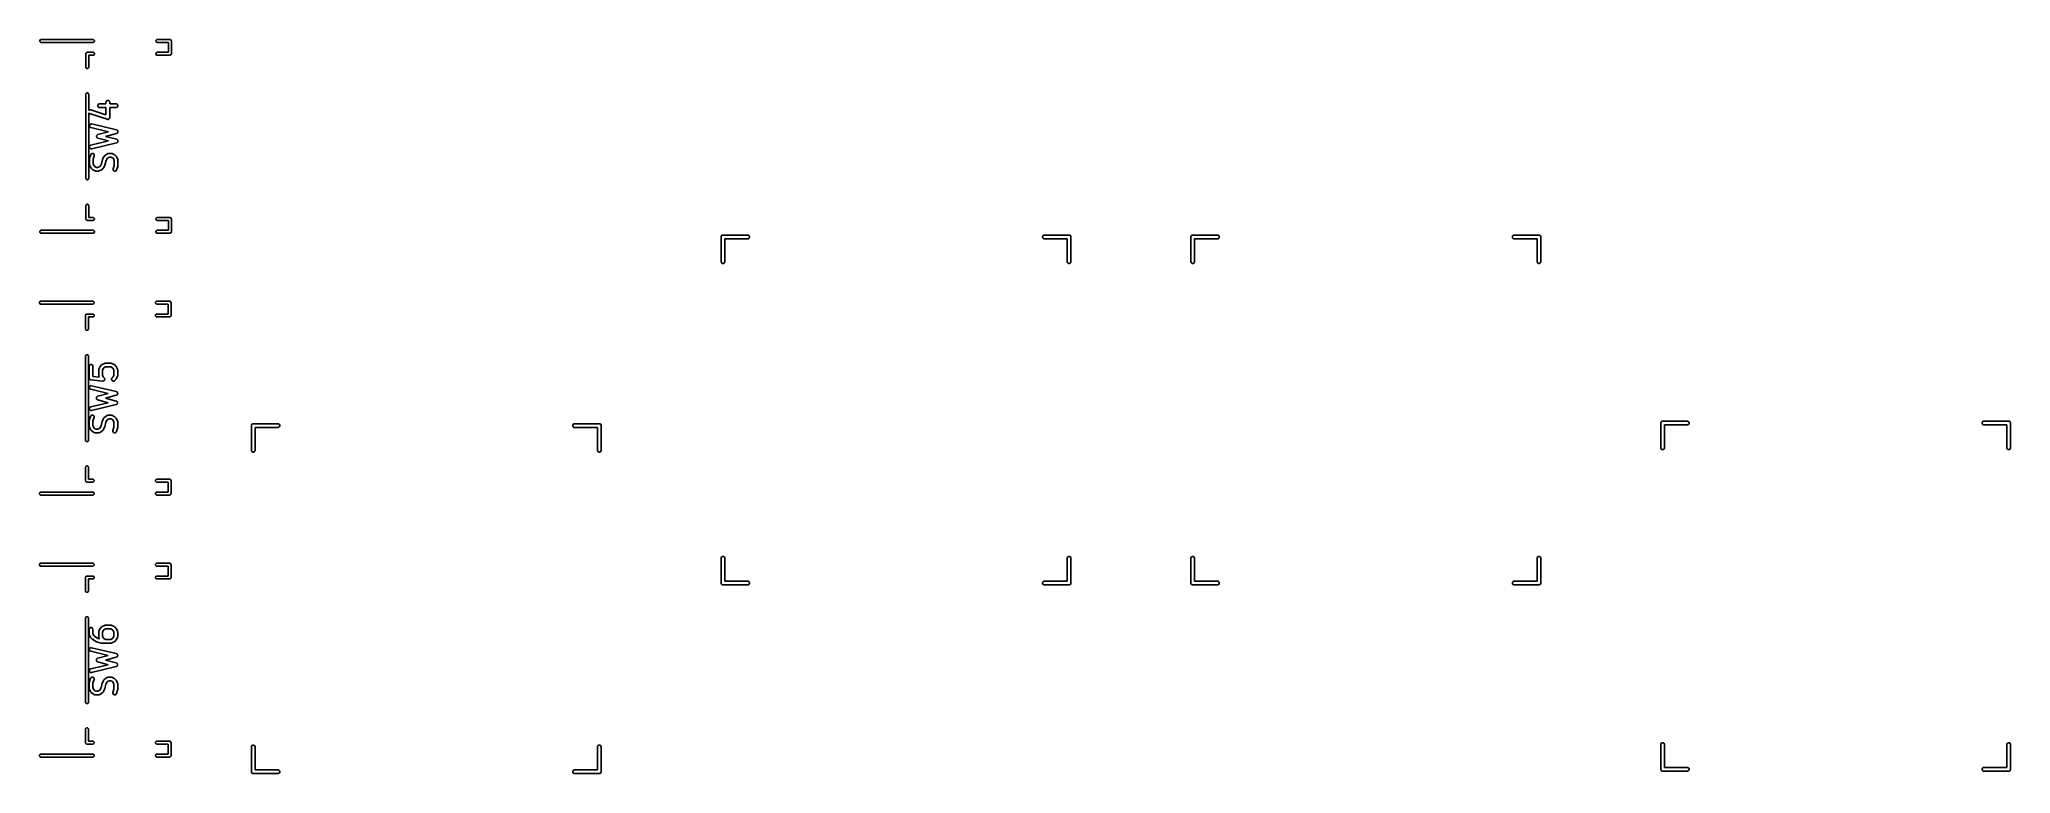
# Model space of a CAD drawing. Extents: x 166.6 to 246.3, y -102 to -72.3.
import ezdxf

# ---------------------------------------------------------------- set-up
doc = ezdxf.new("R2010")
doc.units = 0
doc.layers.add('BLACK', color=7, linetype='CONTINUOUS')

msp = doc.modelspace()

# ---------------------------------------------------------------- linework, layer by layer
at = {"layer": 'BLACK', "linetype": 'CONTINUOUS'}
for p, q in [((166.564567, -72.372039), (166.597039, -72.339567)), ((166.564567, -72.417961), (166.564567, -72.372039)), ((166.597039, -72.450433), (166.564567, -72.417961)), ((166.597039, -72.339567), (166.62, -72.335)), ((166.62, -72.455), (166.597039, -72.450433)), ((166.62, -72.335), (168.72, -72.335)), ((168.72, -72.455), (166.62, -72.455)), ((168.72, -72.335), (168.742961, -72.339567)), ((168.742961, -72.450433), (168.72, -72.455)), ((168.742961, -72.339567), (168.775433, -72.372039)), ((168.775433, -72.417961), (168.742961, -72.450433)), ((168.775433, -72.372039), (168.775433, -72.417961)), ((171.264567, -72.372039), (171.297039, -72.339567)), ((171.264567, -72.417961), (171.264567, -72.372039)), ((171.297039, -72.450433), (171.264567, -72.417961)), ((171.297039, -72.339567), (171.32, -72.335)), ((171.32, -72.455), (171.297039, -72.450433)), ((171.32, -72.335), (171.83, -72.335)), ((171.77, -72.455), (171.32, -72.455)), ((171.77, -72.855), (171.77, -72.455)), ((171.83, -72.335), (171.852961, -72.339567)), ((171.852961, -72.339567), (171.885433, -72.372039)), ((171.885433, -72.372039), (171.89, -72.395)), ((171.89, -72.395), (171.89, -72.915)), ((168.43, -72.915), (168.434567, -72.892039)), ((168.43, -73.455), (168.43, -72.915)), ((168.434567, -72.892039), (168.467039, -72.859567)), ((168.467039, -72.859567), (168.49, -72.855)), ((168.49, -72.855), (168.72, -72.855)), ((168.72, -72.975), (168.55, -72.975)), ((168.55, -72.975), (168.55, -73.455)), ((168.72, -72.855), (168.742961, -72.859567)), ((168.742961, -72.970433), (168.72, -72.975)), ((168.742961, -72.859567), (168.775433, -72.892039)), ((168.775433, -72.937961), (168.742961, -72.970433)), ((168.775433, -72.892039), (168.775433, -72.937961)), ((171.264567, -72.892039), (171.297039, -72.859567)), ((171.264567, -72.937961), (171.264567, -72.892039)), ((171.297039, -72.970433), (171.264567, -72.937961)), ((171.297039, -72.859567), (171.32, -72.855)), ((171.32, -72.975), (171.297039, -72.970433)), ((171.32, -72.855), (171.77, -72.855)), ((171.83, -72.975), (171.32, -72.975)), ((171.852961, -72.970433), (171.83, -72.975)), ((171.885433, -72.937961), (171.852961, -72.970433)), ((171.89, -72.915), (171.885433, -72.937961)), ((168.434567, -73.477961), (168.43, -73.455)), ((168.467039, -73.510433), (168.434567, -73.477961)), ((168.512961, -73.510433), (168.467039, -73.510433)), ((168.545433, -73.477961), (168.512961, -73.510433)), ((168.55, -73.455), (168.545433, -73.477961)), ((168.43, -74.555), (168.434567, -74.532039)), ((168.43, -77.955), (168.43, -74.555)), ((168.434567, -74.532039), (168.467039, -74.499567)), ((168.467039, -74.499567), (168.512961, -74.499567)), ((168.512961, -74.499567), (168.545433, -74.532039)), ((168.545433, -74.532039), (168.55, -74.555)), ((168.55, -74.555), (168.55, -75.208681)), ((169.246485, -74.874047), (169.247926, -74.859415)), ((169.246485, -74.941904), (169.246485, -74.874047)), ((169.247926, -74.859415), (169.259125, -74.832379)), ((169.259125, -74.832379), (169.279817, -74.811687)), ((169.279817, -74.811687), (169.306853, -74.800488)), ((169.306853, -74.800488), (169.336117, -74.800488)), ((169.336117, -74.800488), (169.363153, -74.811687)), ((169.363153, -74.811687), (169.383845, -74.832379)), ((169.383845, -74.832379), (169.395044, -74.859415)), ((169.395044, -74.859415), (169.396485, -74.874047)), ((169.396485, -74.874047), (169.396485, -74.941904)), ((168.55, -75.208681), (168.561217, -75.195749)), ((168.570057, -75.320156), (168.55, -75.30276)), ((168.55, -75.30276), (168.55, -77.955)), ((168.561217, -75.195749), (168.58739, -75.182663)), ((168.583483, -75.32615), (168.570057, -75.320156)), ((169.297767, -75.564245), (168.583483, -75.32615)), ((168.58739, -75.182663), (168.61658, -75.180588)), ((168.61658, -75.180588), (168.630917, -75.183848)), ((168.630917, -75.183848), (169.246485, -75.389037)), ((168.914593, -75.002272), (168.925792, -74.975236)), ((168.914593, -75.031536), (168.914593, -75.002272)), ((168.925792, -75.058572), (168.914593, -75.031536)), ((168.925792, -74.975236), (168.946484, -74.954544)), ((168.946484, -75.079264), (168.925792, -75.058572)), ((168.946484, -74.954544), (168.97352, -74.943345)), ((168.97352, -75.090463), (168.946484, -75.079264)), ((168.97352, -74.943345), (168.988152, -74.941904)), ((168.988152, -75.091904), (168.97352, -75.090463)), ((168.988152, -74.941904), (169.246485, -74.941904)), ((169.246485, -75.091904), (168.988152, -75.091904)), ((169.246485, -75.389037), (169.246485, -75.091904)), ((169.305022, -75.565894), (169.297767, -75.564245)), ((169.306853, -75.566653), (169.305022, -75.565894)), ((169.308357, -75.566653), (169.306853, -75.566653)), ((169.312104, -75.567505), (169.308357, -75.566653)), ((169.324089, -75.566653), (169.312104, -75.567505)), ((169.336117, -75.566653), (169.324089, -75.566653)), ((169.338608, -75.56562), (169.336117, -75.566653)), ((169.341294, -75.56543), (169.338608, -75.56562)), ((169.352041, -75.560056), (169.341294, -75.56543)), ((169.363153, -75.555454), (169.352041, -75.560056)), ((169.365058, -75.553548), (169.363153, -75.555454)), ((169.367468, -75.552344), (169.365058, -75.553548)), ((169.375342, -75.543264), (169.367468, -75.552344)), ((169.383845, -75.534762), (169.375342, -75.543264)), ((169.384876, -75.532271), (169.383845, -75.534762)), ((169.386642, -75.530236), (169.384876, -75.532271)), ((169.390442, -75.518835), (169.386642, -75.530236)), ((169.395044, -75.507726), (169.390442, -75.518835)), ((169.39542, -75.503899), (169.395044, -75.507726)), ((169.395896, -75.502474), (169.39542, -75.503899)), ((169.396485, -75.493094), (169.395755, -75.500499)), ((169.395755, -75.500499), (169.395896, -75.502474)), ((169.396485, -74.941904), (169.654819, -74.941904)), ((169.654819, -75.091904), (169.396485, -75.091904)), ((169.396485, -75.091904), (169.396485, -75.493094)), ((169.654819, -74.941904), (169.669451, -74.943345)), ((169.669451, -75.090463), (169.654819, -75.091904)), ((169.669451, -74.943345), (169.696487, -74.954544)), ((169.696487, -75.079264), (169.669451, -75.090463)), ((169.696487, -74.954544), (169.717179, -74.975236)), ((169.717179, -75.058572), (169.696487, -75.079264)), ((169.717179, -74.975236), (169.728378, -75.002272)), ((169.728378, -75.031536), (169.717179, -75.058572)), ((169.728378, -75.002272), (169.728378, -75.031536)), ((168.579871, -75.823624), (168.586649, -75.795156)), ((168.584504, -75.852519), (168.579871, -75.823624)), ((168.59984, -75.877441), (168.584504, -75.852519)), ((168.586649, -75.795156), (168.603806, -75.771449)), ((168.623547, -75.894598), (168.59984, -75.877441)), ((168.603806, -75.771449), (168.628728, -75.756113)), ((168.637447, -75.899388), (168.623547, -75.894598)), ((168.628728, -75.756113), (168.657623, -75.75148)), ((169.348303, -76.068639), (168.637447, -75.899388)), ((168.637447, -76.61061), (169.348303, -76.441358)), ((168.657623, -75.75148), (168.672191, -75.753468)), ((168.672191, -75.753468), (169.672191, -75.991563)), ((169.672191, -76.518435), (168.672191, -76.75653)), ((168.865688, -76.250184), (168.868237, -76.240621)), ((168.866327, -76.254999), (168.865688, -76.250184)), ((168.865688, -76.259814), (168.866327, -76.254999)), ((168.868237, -76.269376), (168.865688, -76.259814)), ((168.868237, -76.240621), (168.869542, -76.230806)), ((168.869542, -76.279192), (168.868237, -76.269376)), ((168.869542, -76.230806), (168.871976, -76.2266)), ((168.871976, -76.283397), (168.869542, -76.279192)), ((168.871976, -76.2266), (168.873228, -76.221908)), ((168.873228, -76.28809), (168.871976, -76.283397)), ((168.873228, -76.221908), (168.879243, -76.214048)), ((168.879243, -76.295949), (168.873228, -76.28809)), ((168.879243, -76.214048), (168.884204, -76.205481)), ((168.884204, -76.304517), (168.879243, -76.295949)), ((168.884204, -76.205481), (168.888061, -76.202527)), ((168.888061, -76.30747), (168.884204, -76.304517)), ((168.888061, -76.202527), (168.891015, -76.19867)), ((168.891015, -76.311328), (168.888061, -76.30747)), ((168.891015, -76.19867), (168.899582, -76.193709)), ((168.899582, -76.316288), (168.891015, -76.311328)), ((168.899582, -76.193709), (168.907442, -76.187694)), ((168.907442, -76.322304), (168.899582, -76.316288)), ((168.907442, -76.187694), (168.914629, -76.184998)), ((168.914629, -76.324999), (168.907442, -76.322304)), ((168.914629, -76.184998), (168.91634, -76.184008)), ((168.91634, -76.32599), (168.914629, -76.324999)), ((168.91634, -76.184008), (168.91778, -76.183816)), ((168.91778, -76.326181), (168.91634, -76.32599)), ((168.91778, -76.183816), (168.921208, -76.182531)), ((168.921208, -76.327467), (168.91778, -76.326181)), ((168.921208, -76.182531), (169.348303, -76.068639)), ((169.348303, -76.441358), (168.921208, -76.327467)), ((169.674144, -76.136991), (169.231613, -76.254999)), ((169.231613, -76.254999), (169.674144, -76.373007)), ((169.672191, -75.991563), (169.677209, -75.993292)), ((169.677209, -76.516705), (169.672191, -76.518435)), ((169.679119, -76.135125), (169.674144, -76.136991)), ((169.674144, -76.373007), (169.679119, -76.374872)), ((169.677209, -75.993292), (169.679013, -75.993532)), ((169.679013, -76.516466), (169.677209, -76.516705)), ((169.679013, -75.993532), (169.680642, -75.994475)), ((169.680642, -76.515522), (169.679013, -76.516466)), ((169.68091, -76.134838), (169.679119, -76.135125)), ((169.679119, -76.374872), (169.68091, -76.37516)), ((169.680642, -75.994475), (169.686091, -75.996353)), ((169.686091, -76.513645), (169.680642, -76.515522)), ((169.682509, -76.133853), (169.68091, -76.134838)), ((169.68091, -76.37516), (169.682509, -76.376144)), ((169.687911, -76.131828), (169.682509, -76.133853)), ((169.682509, -76.376144), (169.687911, -76.37817)), ((169.686091, -75.996353), (169.694914, -76.002738)), ((169.694914, -76.507259), (169.686091, -76.513645)), ((169.696559, -76.125207), (169.687911, -76.131828)), ((169.687911, -76.37817), (169.696559, -76.38479)), ((169.694914, -76.002738), (169.704337, -76.008194)), ((169.704337, -76.501804), (169.694914, -76.507259)), ((169.705832, -76.119502), (169.696559, -76.125207)), ((169.696559, -76.38479), (169.705832, -76.390496)), ((169.704337, -76.008194), (169.706677, -76.011251)), ((169.706677, -76.498746), (169.704337, -76.501804)), ((169.70809, -76.116381), (169.705832, -76.119502)), ((169.705832, -76.390496), (169.70809, -76.393616)), ((169.706677, -76.011251), (169.709798, -76.01351)), ((169.709798, -76.496488), (169.706677, -76.498746)), ((169.711148, -76.114041), (169.70809, -76.116381)), ((169.70809, -76.393616), (169.711148, -76.395957)), ((169.709798, -76.01351), (169.715503, -76.022781)), ((169.715503, -76.487216), (169.709798, -76.496488)), ((169.716602, -76.104619), (169.711148, -76.114041)), ((169.711148, -76.395957), (169.716602, -76.405378)), ((169.715503, -76.022781), (169.722125, -76.031432)), ((169.722125, -76.478566), (169.715503, -76.487216)), ((169.722989, -76.095795), (169.716602, -76.104619)), ((169.716602, -76.405378), (169.722989, -76.414203)), ((169.722125, -76.031432), (169.723118, -76.035155)), ((169.723118, -76.474842), (169.722125, -76.478566)), ((169.723881, -76.092047), (169.722989, -76.095795)), ((169.722989, -76.414203), (169.723881, -76.41795)), ((169.723118, -76.035155), (169.725134, -76.038432)), ((169.725134, -76.471566), (169.723118, -76.474842)), ((169.72581, -76.088716), (169.723881, -76.092047)), ((169.723881, -76.41795), (169.72581, -76.421282)), ((169.725134, -76.038432), (169.726856, -76.049175)), ((169.726856, -76.460822), (169.725134, -76.471566)), ((169.727244, -76.077922), (169.72581, -76.088716)), ((169.72581, -76.421282), (169.727244, -76.432075)), ((169.726856, -76.049175), (169.729665, -76.059707)), ((169.729665, -76.450291), (169.726856, -76.460822)), ((169.729767, -76.067327), (169.727244, -76.077922)), ((169.727244, -76.432075), (169.729767, -76.442671)), ((169.729665, -76.059707), (169.729157, -76.063525)), ((169.729157, -76.063525), (169.729767, -76.067327)), ((169.729767, -76.442671), (169.729157, -76.446472)), ((169.729157, -76.446472), (169.729665, -76.450291)), ((168.579819, -77.159761), (168.580548, -77.152355)), ((168.579819, -77.397856), (168.579819, -77.159761)), ((168.579871, -76.686374), (168.584504, -76.657479)), ((168.586649, -76.714842), (168.579871, -76.686374)), ((168.580408, -77.150381), (168.580998, -77.147783)), ((168.580548, -77.152355), (168.580408, -77.150381)), ((168.580998, -77.147783), (168.58126, -77.145129)), ((168.58126, -77.145129), (168.582018, -77.143297)), ((168.582018, -77.143297), (168.583668, -77.136044)), ((168.583668, -77.136044), (168.631287, -76.993187)), ((168.584504, -76.657479), (168.59984, -76.632557)), ((168.603806, -76.738549), (168.586649, -76.714842)), ((168.59984, -76.632557), (168.623547, -76.6154)), ((168.628728, -76.753885), (168.603806, -76.738549)), ((168.623547, -76.6154), (168.637447, -76.61061)), ((168.657623, -76.758518), (168.628728, -76.753885)), ((168.631287, -76.993187), (168.637281, -76.979762)), ((168.637281, -76.979762), (168.656455, -76.957655)), ((168.656455, -76.957655), (168.682628, -76.944568)), ((168.672191, -76.75653), (168.657623, -76.758518)), ((168.682628, -76.944568), (168.711818, -76.942493)), ((168.711818, -76.942493), (168.73958, -76.951747)), ((168.773589, -77.040622), (168.729819, -77.171931)), ((168.729819, -77.171931), (168.729819, -77.380151)), ((168.73958, -76.951747), (168.761688, -76.970921)), ((168.761688, -76.970921), (168.774774, -76.997095)), ((168.776849, -77.026285), (168.773589, -77.040622)), ((168.774774, -76.997095), (168.776849, -77.026285)), ((169.060244, -77.37168), (169.105867, -77.18919)), ((169.105867, -77.18919), (169.106252, -77.18811)), ((169.106252, -77.18811), (169.106291, -77.187571)), ((169.106291, -77.187571), (169.108618, -77.181489)), ((169.108618, -77.181489), (169.110814, -77.175344)), ((169.110814, -77.175344), (169.111136, -77.174908)), ((169.111136, -77.174908), (169.111546, -77.173839)), ((169.111546, -77.173839), (169.159165, -77.078601)), ((169.159165, -77.078601), (169.163129, -77.072301)), ((169.163129, -77.072301), (169.163887, -77.070474)), ((169.163887, -77.070474), (169.165575, -77.068417)), ((169.165575, -77.068417), (169.166997, -77.066158)), ((169.166997, -77.066158), (169.168495, -77.064858)), ((169.168495, -77.064858), (169.173214, -77.059109)), ((169.173214, -77.059109), (169.220833, -77.01149)), ((169.249392, -77.233556), (169.20377, -77.416046)), ((169.220833, -77.01149), (169.226582, -77.006771)), ((169.226582, -77.006771), (169.227882, -77.005273)), ((169.227882, -77.005273), (169.230141, -77.003851)), ((169.230141, -77.003851), (169.232198, -77.002163)), ((169.232198, -77.002163), (169.234025, -77.001405)), ((169.234025, -77.001405), (169.240325, -76.997441)), ((169.240325, -76.997441), (169.335563, -76.949822)), ((169.287886, -77.156569), (169.249392, -77.233556)), ((169.318293, -77.126162), (169.287886, -77.156569)), ((169.386809, -77.091904), (169.318293, -77.126162)), ((169.335563, -76.949822), (169.349294, -76.944567)), ((169.349294, -76.944567), (169.351983, -76.944375)), ((169.351983, -76.944375), (169.354472, -76.943345)), ((169.354472, -76.943345), (169.369104, -76.941904)), ((169.369104, -76.941904), (169.464342, -76.941904)), ((169.446637, -77.091904), (169.386809, -77.091904)), ((169.515153, -77.126162), (169.446637, -77.091904)), ((169.464342, -76.941904), (169.478974, -76.943345)), ((169.478974, -76.943345), (169.481463, -76.944376)), ((169.481463, -76.944376), (169.484151, -76.944567)), ((169.484151, -76.944567), (169.497883, -76.949822)), ((169.497883, -76.949822), (169.593121, -76.997441)), ((169.545561, -77.156569), (169.515153, -77.126162)), ((169.579819, -77.225085), (169.545561, -77.156569)), ((169.579819, -77.433305), (169.579819, -77.225085)), ((169.593121, -76.997441), (169.599417, -77.001404)), ((169.599417, -77.001404), (169.601247, -77.002162)), ((169.601247, -77.002162), (169.603305, -77.003851)), ((169.603305, -77.003851), (169.605564, -77.005273)), ((169.605564, -77.005273), (169.606863, -77.006771)), ((169.606863, -77.006771), (169.612612, -77.011489)), ((169.612612, -77.011489), (169.660232, -77.059108)), ((169.660232, -77.059108), (169.66495, -77.064857)), ((169.66495, -77.064857), (169.66645, -77.066158)), ((169.66645, -77.066158), (169.667872, -77.068417)), ((169.667872, -77.068417), (169.66956, -77.070474)), ((169.66956, -77.070474), (169.670317, -77.072301)), ((169.670317, -77.072301), (169.674282, -77.078601)), ((169.674282, -77.078601), (169.721901, -77.173839)), ((169.721901, -77.173839), (169.727156, -77.18757)), ((169.727156, -77.18757), (169.727347, -77.190259)), ((169.727347, -77.190259), (169.728378, -77.192748)), ((169.728378, -77.192748), (169.729819, -77.20738)), ((169.729819, -77.20738), (169.729819, -77.445475)), ((168.434567, -77.977961), (168.43, -77.955)), ((168.467039, -78.010433), (168.434567, -77.977961)), ((168.512961, -78.010433), (168.467039, -78.010433)), ((168.545433, -77.977961), (168.512961, -78.010433)), ((168.55, -77.955), (168.545433, -77.977961)), ((168.58126, -77.412488), (168.579819, -77.397856)), ((168.582291, -77.414977), (168.58126, -77.412488)), ((168.582482, -77.417665), (168.582291, -77.414977)), ((168.587737, -77.431397), (168.582482, -77.417665)), ((168.635356, -77.526635), (168.587737, -77.431397)), ((168.63932, -77.532934), (168.635356, -77.526635)), ((168.640078, -77.534762), (168.63932, -77.532934)), ((168.641766, -77.536818), (168.640078, -77.534762)), ((168.643188, -77.539078), (168.641766, -77.536818)), ((168.644686, -77.540377), (168.643188, -77.539078)), ((168.649405, -77.546127), (168.644686, -77.540377)), ((168.697024, -77.593746), (168.649405, -77.546127)), ((168.702773, -77.598464), (168.697024, -77.593746)), ((168.704073, -77.599963), (168.702773, -77.598464)), ((168.706332, -77.601384), (168.704073, -77.599963)), ((168.708389, -77.603073), (168.706332, -77.601384)), ((168.710216, -77.60383), (168.708389, -77.603073)), ((168.716516, -77.607795), (168.710216, -77.60383)), ((168.811754, -77.655414), (168.716516, -77.607795)), ((168.729819, -77.380151), (168.764077, -77.448667)), ((168.764077, -77.448667), (168.794484, -77.479074)), ((168.794484, -77.479074), (168.863, -77.513332)), ((168.825485, -77.660669), (168.811754, -77.655414)), ((168.828174, -77.66086), (168.825485, -77.660669)), ((168.830663, -77.661891), (168.828174, -77.66086)), ((168.845295, -77.663332), (168.830663, -77.661891)), ((168.940533, -77.663332), (168.845295, -77.663332)), ((168.863, -77.513332), (168.922828, -77.513332)), ((168.922828, -77.513332), (168.991344, -77.479074)), ((168.955165, -77.661891), (168.940533, -77.663332)), ((168.957654, -77.660859), (168.955165, -77.661891)), ((168.960342, -77.660669), (168.957654, -77.660859)), ((168.974074, -77.655414), (168.960342, -77.660669)), ((169.069312, -77.607795), (168.974074, -77.655414)), ((168.991344, -77.479074), (169.021751, -77.448667)), ((169.021751, -77.448667), (169.060244, -77.37168)), ((169.075611, -77.60383), (169.069312, -77.607795)), ((169.077439, -77.603073), (169.075611, -77.60383)), ((169.079495, -77.601384), (169.077439, -77.603073)), ((169.081755, -77.599963), (169.079495, -77.601384)), ((169.083054, -77.598464), (169.081755, -77.599963)), ((169.088804, -77.593746), (169.083054, -77.598464)), ((169.136423, -77.546127), (169.088804, -77.593746)), ((169.141141, -77.540377), (169.136423, -77.546127)), ((169.14264, -77.539078), (169.141141, -77.540377)), ((169.144061, -77.536818), (169.14264, -77.539078)), ((169.14575, -77.534762), (169.144061, -77.536818)), ((169.146507, -77.532934), (169.14575, -77.534762)), ((169.150472, -77.526635), (169.146507, -77.532934)), ((169.198091, -77.431397), (169.150472, -77.526635)), ((169.1985, -77.430327), (169.198091, -77.431397)), ((169.198823, -77.429892), (169.1985, -77.430327)), ((169.201015, -77.423755), (169.198823, -77.429892)), ((169.203346, -77.417666), (169.201015, -77.423755)), ((169.203384, -77.417125), (169.203346, -77.417666)), ((169.20377, -77.416046), (169.203384, -77.417125)), ((169.532789, -77.578952), (169.536049, -77.564615)), ((169.534864, -77.608142), (169.532789, -77.578952)), ((169.54795, -77.634315), (169.534864, -77.608142)), ((169.536049, -77.564615), (169.579819, -77.433305)), ((169.570057, -77.653489), (169.54795, -77.634315)), ((169.59782, -77.662743), (169.570057, -77.653489)), ((169.62701, -77.660668), (169.59782, -77.662743)), ((169.653183, -77.647582), (169.62701, -77.660668)), ((169.672357, -77.625475), (169.653183, -77.647582)), ((169.678351, -77.612049), (169.672357, -77.625475)), ((169.72597, -77.469193), (169.678351, -77.612049)), ((169.727619, -77.461937), (169.72597, -77.469193)), ((169.728378, -77.460107), (169.727619, -77.461937)), ((169.728639, -77.457453), (169.728378, -77.460107)), ((169.72923, -77.454856), (169.728639, -77.457453)), ((169.729819, -77.445475), (169.729089, -77.452881)), ((169.729089, -77.452881), (169.72923, -77.454856)), ((168.43, -79.055), (168.434567, -79.032039)), ((168.43, -79.595), (168.43, -79.055)), ((168.434567, -79.617961), (168.43, -79.595)), ((168.434567, -79.032039), (168.467039, -78.999567)), ((168.467039, -79.650433), (168.434567, -79.617961)), ((168.467039, -78.999567), (168.512961, -78.999567)), ((168.49, -79.655), (168.467039, -79.650433)), ((168.72, -79.655), (168.49, -79.655)), ((168.512961, -78.999567), (168.545433, -79.032039)), ((168.545433, -79.032039), (168.55, -79.055)), ((168.55, -79.055), (168.55, -79.535)), ((168.55, -79.535), (168.72, -79.535)), ((168.72, -79.535), (168.742961, -79.539567)), ((168.742961, -79.650433), (168.72, -79.655)), ((168.742961, -79.539567), (168.775433, -79.572039)), ((168.775433, -79.617961), (168.742961, -79.650433)), ((168.775433, -79.572039), (168.775433, -79.617961)), ((171.264567, -79.572039), (171.297039, -79.539567)), ((171.264567, -79.617961), (171.264567, -79.572039)), ((171.297039, -79.650433), (171.264567, -79.617961)), ((171.297039, -79.539567), (171.32, -79.535)), ((171.32, -79.655), (171.297039, -79.650433)), ((171.32, -79.535), (171.83, -79.535)), ((171.77, -79.655), (171.32, -79.655)), ((171.77, -80.055), (171.77, -79.655)), ((171.83, -79.535), (171.852961, -79.539567)), ((171.852961, -79.539567), (171.885433, -79.572039)), ((171.885433, -79.572039), (171.89, -79.595)), ((171.89, -79.595), (171.89, -80.115)), ((166.564567, -80.092039), (166.597039, -80.059567)), ((166.564567, -80.137961), (166.564567, -80.092039)), ((166.597039, -80.170433), (166.564567, -80.137961)), ((166.597039, -80.059567), (166.62, -80.055)), ((166.62, -80.175), (166.597039, -80.170433)), ((166.62, -80.055), (168.72, -80.055)), ((168.72, -80.175), (166.62, -80.175)), ((168.72, -80.055), (168.742961, -80.059567)), ((168.742961, -80.170433), (168.72, -80.175)), ((168.742961, -80.059567), (168.775433, -80.092039)), ((168.775433, -80.137961), (168.742961, -80.170433)), ((168.775433, -80.092039), (168.775433, -80.137961)), ((171.264567, -80.092039), (171.297039, -80.059567)), ((171.264567, -80.137961), (171.264567, -80.092039)), ((171.297039, -80.170433), (171.264567, -80.137961)), ((171.297039, -80.059567), (171.32, -80.055)), ((171.32, -80.175), (171.297039, -80.170433)), ((171.32, -80.055), (171.77, -80.055)), ((171.83, -80.175), (171.32, -80.175)), ((171.852961, -80.170433), (171.83, -80.175)), ((171.885433, -80.137961), (171.852961, -80.170433)), ((171.89, -80.115), (171.885433, -80.137961)), ((194.125, -80.32), (194.126441, -80.305368)), ((194.125, -81.32), (194.125, -80.32)), ((194.126441, -80.305368), (194.13764, -80.278332)), ((194.13764, -80.278332), (194.158332, -80.25764)), ((194.158332, -80.25764), (194.185368, -80.246441)), ((194.185368, -80.246441), (194.2, -80.245)), ((194.2, -80.245), (195.2, -80.245)), ((195.2, -80.395), (194.275, -80.395)), ((194.275, -80.395), (194.275, -81.32)), ((195.2, -80.245), (195.214632, -80.246441)), ((195.214632, -80.393559), (195.2, -80.395)), ((195.214632, -80.246441), (195.241668, -80.25764)), ((195.241668, -80.38236), (195.214632, -80.393559)), ((195.241668, -80.25764), (195.26236, -80.278332)), ((195.26236, -80.361668), (195.241668, -80.38236)), ((195.26236, -80.278332), (195.273559, -80.305368)), ((195.273559, -80.334632), (195.26236, -80.361668)), ((195.273559, -80.305368), (195.273559, -80.334632)), ((207.126441, -80.305368), (207.13764, -80.278332)), ((207.126441, -80.334632), (207.126441, -80.305368)), ((207.13764, -80.361668), (207.126441, -80.334632)), ((207.13764, -80.278332), (207.158332, -80.25764)), ((207.158332, -80.38236), (207.13764, -80.361668)), ((207.158332, -80.25764), (207.185368, -80.246441)), ((207.185368, -80.393559), (207.158332, -80.38236)), ((207.185368, -80.246441), (207.2, -80.245)), ((207.2, -80.395), (207.185368, -80.393559)), ((207.2, -80.245), (208.2, -80.245)), ((208.125, -80.395), (207.2, -80.395)), ((208.125, -81.32), (208.125, -80.395)), ((208.2, -80.245), (208.214632, -80.246441)), ((208.214632, -80.246441), (208.241668, -80.25764)), ((208.241668, -80.25764), (208.26236, -80.278332)), ((208.26236, -80.278332), (208.273559, -80.305368)), ((208.273559, -80.305368), (208.275, -80.32)), ((208.275, -80.32), (208.275, -81.32)), ((213.125, -80.32), (213.126441, -80.305368)), ((213.125, -81.32), (213.125, -80.32)), ((213.126441, -80.305368), (213.13764, -80.278332)), ((213.13764, -80.278332), (213.158332, -80.25764)), ((213.158332, -80.25764), (213.185368, -80.246441)), ((213.185368, -80.246441), (213.2, -80.245)), ((213.2, -80.245), (214.2, -80.245)), ((214.2, -80.395), (213.275, -80.395)), ((213.275, -80.395), (213.275, -81.32)), ((214.2, -80.245), (214.214632, -80.246441)), ((214.214632, -80.393559), (214.2, -80.395)), ((214.214632, -80.246441), (214.241668, -80.25764)), ((214.241668, -80.38236), (214.214632, -80.393559)), ((214.241668, -80.25764), (214.26236, -80.278332)), ((214.26236, -80.361668), (214.241668, -80.38236)), ((214.26236, -80.278332), (214.273559, -80.305368)), ((214.273559, -80.334632), (214.26236, -80.361668)), ((214.273559, -80.305368), (214.273559, -80.334632)), ((226.126441, -80.305368), (226.13764, -80.278332)), ((226.126441, -80.334632), (226.126441, -80.305368)), ((226.13764, -80.361668), (226.126441, -80.334632)), ((226.13764, -80.278332), (226.158332, -80.25764)), ((226.158332, -80.38236), (226.13764, -80.361668)), ((226.158332, -80.25764), (226.185368, -80.246441)), ((226.185368, -80.393559), (226.158332, -80.38236)), ((226.185368, -80.246441), (226.2, -80.245)), ((226.2, -80.395), (226.185368, -80.393559)), ((226.2, -80.245), (227.2, -80.245)), ((227.125, -80.395), (226.2, -80.395)), ((227.125, -81.32), (227.125, -80.395)), ((227.2, -80.245), (227.214632, -80.246441)), ((227.214632, -80.246441), (227.241668, -80.25764)), ((227.241668, -80.25764), (227.26236, -80.278332)), ((227.26236, -80.278332), (227.273559, -80.305368)), ((227.273559, -80.305368), (227.275, -80.32)), ((227.275, -80.32), (227.275, -81.32)), ((194.126441, -81.334632), (194.125, -81.32)), ((194.13764, -81.361668), (194.126441, -81.334632)), ((194.158332, -81.38236), (194.13764, -81.361668)), ((194.185368, -81.393559), (194.158332, -81.38236)), ((194.214632, -81.393559), (194.185368, -81.393559)), ((194.241668, -81.38236), (194.214632, -81.393559)), ((194.26236, -81.361668), (194.241668, -81.38236)), ((194.273559, -81.334632), (194.26236, -81.361668)), ((194.275, -81.32), (194.273559, -81.334632)), ((208.126441, -81.334632), (208.125, -81.32)), ((208.13764, -81.361668), (208.126441, -81.334632)), ((208.158332, -81.38236), (208.13764, -81.361668)), ((208.185368, -81.393559), (208.158332, -81.38236)), ((208.214632, -81.393559), (208.185368, -81.393559)), ((208.241668, -81.38236), (208.214632, -81.393559)), ((208.26236, -81.361668), (208.241668, -81.38236)), ((208.273559, -81.334632), (208.26236, -81.361668)), ((208.275, -81.32), (208.273559, -81.334632)), ((213.126441, -81.334632), (213.125, -81.32)), ((213.13764, -81.361668), (213.126441, -81.334632)), ((213.158332, -81.38236), (213.13764, -81.361668)), ((213.185368, -81.393559), (213.158332, -81.38236)), ((213.214632, -81.393559), (213.185368, -81.393559)), ((213.241668, -81.38236), (213.214632, -81.393559)), ((213.26236, -81.361668), (213.241668, -81.38236)), ((213.273559, -81.334632), (213.26236, -81.361668)), ((213.275, -81.32), (213.273559, -81.334632)), ((227.126441, -81.334632), (227.125, -81.32)), ((227.13764, -81.361668), (227.126441, -81.334632)), ((227.158332, -81.38236), (227.13764, -81.361668)), ((227.185368, -81.393559), (227.158332, -81.38236)), ((227.214632, -81.393559), (227.185368, -81.393559)), ((227.241668, -81.38236), (227.214632, -81.393559)), ((227.26236, -81.361668), (227.241668, -81.38236)), ((227.273559, -81.334632), (227.26236, -81.361668)), ((227.275, -81.32), (227.273559, -81.334632)), ((166.554567, -82.957039), (166.587039, -82.924567)), ((166.554567, -83.002961), (166.554567, -82.957039)), ((166.587039, -83.035433), (166.554567, -83.002961)), ((166.587039, -82.924567), (166.61, -82.92)), ((166.61, -83.04), (166.587039, -83.035433)), ((166.61, -82.92), (168.71, -82.92)), ((168.71, -83.04), (166.61, -83.04)), ((168.42, -83.5), (168.424567, -83.477039)), ((168.42, -84.04), (168.42, -83.5)), ((168.424567, -83.477039), (168.457039, -83.444567)), ((168.457039, -83.444567), (168.48, -83.44)), ((168.48, -83.44), (168.71, -83.44)), ((168.71, -83.56), (168.54, -83.56)), ((168.54, -83.56), (168.54, -84.04)), ((168.71, -82.92), (168.732961, -82.924567)), ((168.732961, -83.035433), (168.71, -83.04)), ((168.71, -83.44), (168.732961, -83.444567)), ((168.732961, -83.555433), (168.71, -83.56)), ((168.732961, -82.924567), (168.765433, -82.957039)), ((168.765433, -83.002961), (168.732961, -83.035433)), ((168.732961, -83.444567), (168.765433, -83.477039)), ((168.765433, -83.522961), (168.732961, -83.555433)), ((168.765433, -82.957039), (168.765433, -83.002961)), ((168.765433, -83.477039), (168.765433, -83.522961)), ((171.254567, -82.957039), (171.287039, -82.924567)), ((171.254567, -83.002961), (171.254567, -82.957039)), ((171.287039, -83.035433), (171.254567, -83.002961)), ((171.254567, -83.477039), (171.287039, -83.444567)), ((171.254567, -83.522961), (171.254567, -83.477039)), ((171.287039, -83.555433), (171.254567, -83.522961)), ((171.287039, -82.924567), (171.31, -82.92)), ((171.31, -83.04), (171.287039, -83.035433)), ((171.287039, -83.444567), (171.31, -83.44)), ((171.31, -83.56), (171.287039, -83.555433)), ((171.31, -82.92), (171.82, -82.92)), ((171.76, -83.04), (171.31, -83.04)), ((171.31, -83.44), (171.76, -83.44)), ((171.82, -83.56), (171.31, -83.56)), ((171.76, -83.44), (171.76, -83.04)), ((171.82, -82.92), (171.842961, -82.924567)), ((171.842961, -83.555433), (171.82, -83.56)), ((171.842961, -82.924567), (171.875433, -82.957039)), ((171.875433, -83.522961), (171.842961, -83.555433)), ((171.875433, -82.957039), (171.88, -82.98)), ((171.88, -83.5), (171.875433, -83.522961)), ((171.88, -82.98), (171.88, -83.5)), ((168.424567, -84.062961), (168.42, -84.04)), ((168.457039, -84.095433), (168.424567, -84.062961)), ((168.502961, -84.095433), (168.457039, -84.095433)), ((168.535433, -84.062961), (168.502961, -84.095433)), ((168.54, -84.04), (168.535433, -84.062961)), ((168.42, -85.14), (168.424567, -85.117039)), ((168.42, -88.54), (168.42, -85.14)), ((168.424567, -85.117039), (168.457039, -85.084567)), ((168.457039, -85.084567), (168.502961, -85.084567)), ((168.502961, -85.084567), (168.535433, -85.117039)), ((168.535433, -85.117039), (168.54, -85.14)), ((168.54, -85.14), (168.54, -88.54)), ((168.569819, -85.554285), (168.57126, -85.539653)), ((168.569819, -86.030475), (168.569819, -85.554285)), ((168.570351, -86.035886), (168.569819, -86.030475)), ((168.570169, -86.037715), (168.570351, -86.035886)), ((168.570707, -86.039501), (168.570169, -86.037715)), ((168.57126, -86.045107), (168.570707, -86.039501)), ((168.57126, -85.539653), (168.582459, -85.512617)), ((168.575454, -86.055233), (168.57126, -86.045107)), ((168.578622, -86.065731), (168.575454, -86.055233)), ((168.581013, -86.068654), (168.578622, -86.065731)), ((168.582459, -86.072143), (168.581013, -86.068654)), ((168.582459, -85.512617), (168.603151, -85.491925)), ((168.590212, -86.079896), (168.582459, -86.072143)), ((168.597153, -86.088379), (168.590212, -86.079896)), ((168.600479, -86.090163), (168.597153, -86.088379)), ((168.603151, -86.092835), (168.600479, -86.090163)), ((168.603151, -85.491925), (168.630187, -85.480726)), ((168.61328, -86.09703), (168.603151, -86.092835)), ((168.62294, -86.102213), (168.61328, -86.09703)), ((168.630187, -85.480726), (168.659451, -85.480726)), ((168.659451, -85.480726), (168.686487, -85.491925)), ((168.686487, -85.491925), (168.707179, -85.512617)), ((168.707179, -85.512617), (168.718378, -85.539653)), ((168.718378, -85.539653), (168.719819, -85.554285)), ((168.719819, -85.554285), (168.719819, -85.9626)), ((168.719819, -85.9626), (168.968009, -85.987419)), ((168.950771, -85.697142), (168.952212, -85.68251)), ((168.950771, -85.935237), (168.950771, -85.697142)), ((168.952212, -85.949869), (168.950771, -85.935237)), ((168.952212, -85.68251), (168.953243, -85.68002)), ((168.953243, -85.952358), (168.952212, -85.949869)), ((168.953243, -85.68002), (168.953434, -85.677333)), ((168.953434, -85.955046), (168.953243, -85.952358)), ((168.953434, -85.677333), (168.958689, -85.663601)), ((168.958689, -85.968778), (168.953434, -85.955046)), ((168.958689, -85.663601), (169.006308, -85.568363)), ((168.968009, -85.987419), (168.958689, -85.968778)), ((169.006308, -85.568363), (169.010272, -85.562063)), ((169.010272, -85.562063), (169.01103, -85.560236)), ((169.01103, -85.560236), (169.012718, -85.558179)), ((169.012718, -85.558179), (169.01414, -85.55592)), ((169.01414, -85.55592), (169.015638, -85.55462)), ((169.015638, -85.55462), (169.020357, -85.548871)), ((169.020357, -85.548871), (169.067976, -85.501252)), ((169.067976, -85.501252), (169.073725, -85.496533)), ((169.073725, -85.496533), (169.075025, -85.495035)), ((169.075025, -85.495035), (169.077284, -85.493613)), ((169.077284, -85.493613), (169.079341, -85.491925)), ((169.079341, -85.491925), (169.081168, -85.491167)), ((169.081168, -85.491167), (169.087468, -85.487203)), ((169.087468, -85.487203), (169.182706, -85.439584)), ((169.135029, -85.646331), (169.100771, -85.714847)), ((169.100771, -85.714847), (169.100771, -85.917532)), ((169.100771, -85.917532), (169.135029, -85.986048)), ((169.165436, -85.615924), (169.135029, -85.646331)), ((169.135029, -85.986048), (169.174042, -86.025061)), ((169.233952, -85.581666), (169.165436, -85.615924)), ((169.174042, -86.025061), (169.183369, -86.036426)), ((169.182706, -85.439584), (169.196437, -85.434329)), ((169.183369, -86.036426), (169.184814, -86.039914)), ((169.184814, -86.039914), (169.187206, -86.042838)), ((169.187206, -86.042838), (169.190373, -86.053335)), ((169.190373, -86.053335), (169.194568, -86.063462)), ((169.193122, -86.096213), (169.192747, -86.099973)), ((169.194568, -86.092725), (169.193122, -86.096213)), ((169.194568, -86.063462), (169.194568, -86.067238)), ((169.194568, -86.067238), (169.195659, -86.070854)), ((169.195659, -86.070854), (169.194568, -86.081763)), ((169.194568, -86.081763), (169.194568, -86.092725)), ((169.196437, -85.434329), (169.199126, -85.434137)), ((169.199126, -85.434137), (169.201615, -85.433107)), ((169.201615, -85.433107), (169.216247, -85.431666)), ((169.216247, -85.431666), (169.454342, -85.431666)), ((169.436637, -85.581666), (169.233952, -85.581666)), ((169.505153, -85.615924), (169.436637, -85.581666)), ((169.454342, -85.431666), (169.468974, -85.433107)), ((169.468974, -85.433107), (169.471463, -85.434138)), ((169.471463, -85.434138), (169.474151, -85.434329)), ((169.474151, -85.434329), (169.487883, -85.439584)), ((169.476021, -86.063462), (169.48722, -86.036426)), ((169.476021, -86.092725), (169.476021, -86.063462)), ((169.487219, -86.119761), (169.476021, -86.092725)), ((169.48722, -86.036426), (169.496548, -86.02506)), ((169.487883, -85.439584), (169.583121, -85.487203)), ((169.496548, -86.02506), (169.535561, -85.986047)), ((169.535561, -85.646331), (169.505153, -85.615924)), ((169.569819, -85.714847), (169.535561, -85.646331)), ((169.535561, -85.986047), (169.569819, -85.917532)), ((169.569819, -85.917532), (169.569819, -85.714847)), ((169.583121, -85.487203), (169.589417, -85.491166)), ((169.589417, -85.491166), (169.591247, -85.491924)), ((169.591247, -85.491924), (169.593305, -85.493613)), ((169.593305, -85.493613), (169.595564, -85.495035)), ((169.595564, -85.495035), (169.596863, -85.496533)), ((169.596863, -85.496533), (169.602612, -85.501251)), ((169.602612, -85.501251), (169.650232, -85.54887)), ((169.650232, -86.083509), (169.602612, -86.131128)), ((169.650232, -85.54887), (169.65495, -85.554619)), ((169.65495, -86.077759), (169.650232, -86.083509)), ((169.65495, -85.554619), (169.65645, -85.55592)), ((169.65645, -86.076459), (169.65495, -86.077759)), ((169.65645, -85.55592), (169.657872, -85.558179)), ((169.657872, -86.074199), (169.65645, -86.076459)), ((169.657872, -85.558179), (169.65956, -85.560236)), ((169.65956, -86.072143), (169.657872, -86.074199)), ((169.65956, -85.560236), (169.660317, -85.562063)), ((169.660317, -86.070315), (169.65956, -86.072143)), ((169.660317, -85.562063), (169.664282, -85.568363)), ((169.664282, -86.064016), (169.660317, -86.070315)), ((169.664282, -85.568363), (169.711901, -85.663601)), ((169.711901, -85.968778), (169.664282, -86.064016)), ((169.711901, -85.663601), (169.717156, -85.677332)), ((169.717156, -85.955047), (169.711901, -85.968778)), ((169.717156, -85.677332), (169.717347, -85.680021)), ((169.717347, -85.952357), (169.717156, -85.955047)), ((169.717347, -85.680021), (169.718378, -85.68251)), ((169.718378, -85.949869), (169.717347, -85.952357)), ((169.718378, -85.68251), (169.719819, -85.697142)), ((169.719819, -85.935237), (169.718378, -85.949869)), ((169.719819, -85.697142), (169.719819, -85.935237)), ((168.569871, -86.408624), (168.576649, -86.380156)), ((168.574504, -86.437519), (168.569871, -86.408624)), ((168.58984, -86.462441), (168.574504, -86.437519)), ((168.576649, -86.380156), (168.593806, -86.356449)), ((168.613547, -86.479598), (168.58984, -86.462441)), ((168.593806, -86.356449), (168.618728, -86.341113)), ((168.627447, -86.484388), (168.613547, -86.479598)), ((168.618728, -86.341113), (168.647623, -86.33648)), ((168.628464, -86.10332), (168.62294, -86.102213)), ((169.338303, -86.653639), (168.627447, -86.484388)), ((168.630187, -86.104034), (168.628464, -86.10332)), ((168.632024, -86.104034), (168.630187, -86.104034)), ((168.637356, -86.105103), (168.632024, -86.104034)), ((169.113546, -86.152722), (168.637356, -86.105103)), ((168.647623, -86.33648), (168.662191, -86.338468)), ((168.662191, -86.338468), (169.662191, -86.576563)), ((168.855688, -86.835184), (168.858237, -86.825621)), ((168.856327, -86.839999), (168.855688, -86.835184)), ((168.855688, -86.844814), (168.856327, -86.839999)), ((168.858237, -86.854376), (168.855688, -86.844814)), ((168.858237, -86.825621), (168.859542, -86.815806)), ((168.859542, -86.864192), (168.858237, -86.854376)), ((168.859542, -86.815806), (168.861976, -86.8116)), ((168.861976, -86.868397), (168.859542, -86.864192)), ((168.861976, -86.8116), (168.863228, -86.806908)), ((168.863228, -86.87309), (168.861976, -86.868397)), ((168.863228, -86.806908), (168.869243, -86.799048)), ((168.869243, -86.880949), (168.863228, -86.87309)), ((168.869243, -86.799048), (168.874204, -86.790481)), ((168.874204, -86.889517), (168.869243, -86.880949)), ((168.874204, -86.790481), (168.878061, -86.787527)), ((168.878061, -86.89247), (168.874204, -86.889517)), ((168.878061, -86.787527), (168.881015, -86.78367)), ((168.881015, -86.896328), (168.878061, -86.89247)), ((168.881015, -86.78367), (168.889582, -86.778709)), ((168.889582, -86.778709), (168.897442, -86.772694)), ((168.897442, -86.772694), (168.904629, -86.769998)), ((168.904629, -86.769998), (168.90634, -86.769008)), ((168.90634, -86.769008), (168.90778, -86.768816)), ((168.90778, -86.768816), (168.911208, -86.767531)), ((168.911208, -86.767531), (169.338303, -86.653639)), ((169.128249, -86.152744), (169.113546, -86.152722)), ((169.131865, -86.151653), (169.128249, -86.152744)), ((169.13564, -86.151653), (169.131865, -86.151653)), ((169.145764, -86.147459), (169.13564, -86.151653)), ((169.156265, -86.144291), (169.145764, -86.147459)), ((169.159189, -86.141898), (169.156265, -86.144291)), ((169.162676, -86.140454), (169.159189, -86.141898)), ((169.170424, -86.132705), (169.162676, -86.140454)), ((169.178913, -86.12576), (169.170424, -86.132705)), ((169.180698, -86.122431), (169.178913, -86.12576)), ((169.183369, -86.119761), (169.180698, -86.122431)), ((169.187562, -86.109636), (169.183369, -86.119761)), ((169.192747, -86.099973), (169.187562, -86.109636)), ((169.664144, -86.721991), (169.221613, -86.839999)), ((169.221613, -86.839999), (169.664144, -86.958007)), ((169.507912, -86.140454), (169.487219, -86.119761)), ((169.534948, -86.151653), (169.507912, -86.140454)), ((169.564211, -86.151653), (169.534948, -86.151653)), ((169.591247, -86.140455), (169.564211, -86.151653)), ((169.602612, -86.131128), (169.591247, -86.140455)), ((169.662191, -86.576563), (169.667209, -86.578292)), ((169.669119, -86.720125), (169.664144, -86.721991)), ((169.667209, -86.578292), (169.669013, -86.578532)), ((169.669013, -86.578532), (169.670642, -86.579475)), ((169.67091, -86.719838), (169.669119, -86.720125)), ((169.670642, -86.579475), (169.676091, -86.581353)), ((169.672509, -86.718853), (169.67091, -86.719838)), ((169.677911, -86.716828), (169.672509, -86.718853)), ((169.676091, -86.581353), (169.684914, -86.587738)), ((169.686559, -86.710207), (169.677911, -86.716828)), ((169.684914, -86.587738), (169.694337, -86.593194)), ((169.695832, -86.704502), (169.686559, -86.710207)), ((169.694337, -86.593194), (169.696677, -86.596251)), ((169.69809, -86.701381), (169.695832, -86.704502)), ((169.696677, -86.596251), (169.699798, -86.59851)), ((169.701148, -86.699041), (169.69809, -86.701381)), ((169.699798, -86.59851), (169.705503, -86.607781)), ((169.706602, -86.689619), (169.701148, -86.699041)), ((169.705503, -86.607781), (169.712125, -86.616432)), ((169.712989, -86.680795), (169.706602, -86.689619)), ((169.712125, -86.616432), (169.713118, -86.620155)), ((169.713881, -86.677047), (169.712989, -86.680795)), ((169.713118, -86.620155), (169.715134, -86.623432)), ((169.71581, -86.673716), (169.713881, -86.677047)), ((169.715134, -86.623432), (169.716856, -86.634175)), ((169.717244, -86.662922), (169.71581, -86.673716)), ((169.716856, -86.634175), (169.719665, -86.644707)), ((169.719767, -86.652327), (169.717244, -86.662922)), ((169.719665, -86.644707), (169.719157, -86.648525)), ((169.719157, -86.648525), (169.719767, -86.652327)), ((168.569871, -87.271374), (168.574504, -87.242479)), ((168.576649, -87.299842), (168.569871, -87.271374)), ((168.573668, -87.721044), (168.621287, -87.578187)), ((168.574504, -87.242479), (168.58984, -87.217557)), ((168.593806, -87.323549), (168.576649, -87.299842)), ((168.58984, -87.217557), (168.613547, -87.2004)), ((168.618728, -87.338885), (168.593806, -87.323549)), ((168.613547, -87.2004), (168.627447, -87.19561)), ((168.647623, -87.343518), (168.618728, -87.338885)), ((168.621287, -87.578187), (168.627281, -87.564762)), ((168.627281, -87.564762), (168.646455, -87.542655)), ((168.627447, -87.19561), (169.338303, -87.026358)), ((168.646455, -87.542655), (168.672628, -87.529568)), ((168.662191, -87.34153), (168.647623, -87.343518)), ((169.662191, -87.103435), (168.662191, -87.34153)), ((168.672628, -87.529568), (168.701818, -87.527493)), ((168.701818, -87.527493), (168.72958, -87.536747)), ((168.763589, -87.625622), (168.719819, -87.756931)), ((168.72958, -87.536747), (168.751688, -87.555921)), ((168.751688, -87.555921), (168.764774, -87.582095)), ((168.766849, -87.611285), (168.763589, -87.625622)), ((168.764774, -87.582095), (168.766849, -87.611285)), ((168.889582, -86.901288), (168.881015, -86.896328)), ((168.897442, -86.907304), (168.889582, -86.901288)), ((168.904629, -86.909999), (168.897442, -86.907304)), ((168.90634, -86.91099), (168.904629, -86.909999)), ((168.90778, -86.911181), (168.90634, -86.91099)), ((168.911208, -86.912467), (168.90778, -86.911181)), ((169.338303, -87.026358), (168.911208, -86.912467)), ((169.101546, -87.758839), (169.149165, -87.663601)), ((169.149165, -87.663601), (169.153129, -87.657301)), ((169.153129, -87.657301), (169.153887, -87.655474)), ((169.153887, -87.655474), (169.155575, -87.653417)), ((169.155575, -87.653417), (169.156997, -87.651158)), ((169.156997, -87.651158), (169.158495, -87.649858)), ((169.158495, -87.649858), (169.163214, -87.644109)), ((169.163214, -87.644109), (169.210833, -87.59649)), ((169.210833, -87.59649), (169.216582, -87.591771)), ((169.216582, -87.591771), (169.217882, -87.590273)), ((169.217882, -87.590273), (169.220141, -87.588851)), ((169.220141, -87.588851), (169.222198, -87.587163)), ((169.222198, -87.587163), (169.224025, -87.586405)), ((169.224025, -87.586405), (169.230325, -87.582441)), ((169.230325, -87.582441), (169.325563, -87.534822)), ((169.376809, -87.676904), (169.308293, -87.711162)), ((169.325563, -87.534822), (169.339294, -87.529567)), ((169.339294, -87.529567), (169.341983, -87.529375)), ((169.341983, -87.529375), (169.344472, -87.528345)), ((169.344472, -87.528345), (169.359104, -87.526904)), ((169.359104, -87.526904), (169.454342, -87.526904)), ((169.436637, -87.676904), (169.376809, -87.676904)), ((169.505153, -87.711162), (169.436637, -87.676904)), ((169.454342, -87.526904), (169.468974, -87.528345)), ((169.468974, -87.528345), (169.471463, -87.529376)), ((169.471463, -87.529376), (169.474151, -87.529567)), ((169.474151, -87.529567), (169.487883, -87.534822)), ((169.487883, -87.534822), (169.583121, -87.582441)), ((169.583121, -87.582441), (169.589417, -87.586404)), ((169.589417, -87.586404), (169.591247, -87.587162)), ((169.591247, -87.587162), (169.593305, -87.588851)), ((169.593305, -87.588851), (169.595564, -87.590273)), ((169.595564, -87.590273), (169.596863, -87.591771)), ((169.596863, -87.591771), (169.602612, -87.596489)), ((169.602612, -87.596489), (169.650232, -87.644108)), ((169.650232, -87.644108), (169.65495, -87.649857)), ((169.65495, -87.649857), (169.65645, -87.651158)), ((169.65645, -87.651158), (169.657872, -87.653417)), ((169.657872, -87.653417), (169.65956, -87.655474)), ((169.65956, -87.655474), (169.660317, -87.657301)), ((169.660317, -87.657301), (169.664282, -87.663601)), ((169.667209, -87.101705), (169.662191, -87.103435)), ((169.664144, -86.958007), (169.669119, -86.959872)), ((169.664282, -87.663601), (169.711901, -87.758839)), ((169.669013, -87.101466), (169.667209, -87.101705)), ((169.670642, -87.100522), (169.669013, -87.101466)), ((169.669119, -86.959872), (169.67091, -86.96016)), ((169.676091, -87.098645), (169.670642, -87.100522)), ((169.67091, -86.96016), (169.672509, -86.961144)), ((169.672509, -86.961144), (169.677911, -86.96317)), ((169.684914, -87.092259), (169.676091, -87.098645)), ((169.677911, -86.96317), (169.686559, -86.96979)), ((169.694337, -87.086804), (169.684914, -87.092259)), ((169.686559, -86.96979), (169.695832, -86.975496)), ((169.696677, -87.083746), (169.694337, -87.086804)), ((169.695832, -86.975496), (169.69809, -86.978616)), ((169.699798, -87.081488), (169.696677, -87.083746)), ((169.69809, -86.978616), (169.701148, -86.980957)), ((169.705503, -87.072216), (169.699798, -87.081488)), ((169.701148, -86.980957), (169.706602, -86.990378)), ((169.712125, -87.063566), (169.705503, -87.072216)), ((169.706602, -86.990378), (169.712989, -86.999203)), ((169.713118, -87.059842), (169.712125, -87.063566)), ((169.712989, -86.999203), (169.713881, -87.00295)), ((169.715134, -87.056566), (169.713118, -87.059842)), ((169.713881, -87.00295), (169.71581, -87.006282)), ((169.716856, -87.045822), (169.715134, -87.056566)), ((169.71581, -87.006282), (169.717244, -87.017075)), ((169.719665, -87.035291), (169.716856, -87.045822)), ((169.717244, -87.017075), (169.719767, -87.027671)), ((169.719767, -87.027671), (169.719157, -87.031472)), ((169.719157, -87.031472), (169.719665, -87.035291)), ((168.569819, -87.744761), (168.570548, -87.737355)), ((168.569819, -87.982856), (168.569819, -87.744761)), ((168.57126, -87.997488), (168.569819, -87.982856)), ((168.570408, -87.735381), (168.570998, -87.732783)), ((168.570548, -87.737355), (168.570408, -87.735381)), ((168.570998, -87.732783), (168.57126, -87.730129)), ((168.57126, -87.730129), (168.572018, -87.728297)), ((168.572291, -87.999977), (168.57126, -87.997488)), ((168.572018, -87.728297), (168.573668, -87.721044)), ((168.572482, -88.002665), (168.572291, -87.999977)), ((168.577737, -88.016397), (168.572482, -88.002665)), ((168.625356, -88.111635), (168.577737, -88.016397)), ((168.62932, -88.117934), (168.625356, -88.111635)), ((168.630078, -88.119762), (168.62932, -88.117934)), ((168.631766, -88.121818), (168.630078, -88.119762)), ((168.633188, -88.124078), (168.631766, -88.121818)), ((168.634686, -88.125377), (168.633188, -88.124078)), ((168.639405, -88.131127), (168.634686, -88.125377)), ((168.687024, -88.178746), (168.639405, -88.131127)), ((168.692773, -88.183464), (168.687024, -88.178746)), ((168.694073, -88.184963), (168.692773, -88.183464)), ((168.696332, -88.186384), (168.694073, -88.184963)), ((168.698389, -88.188073), (168.696332, -88.186384)), ((168.700216, -88.18883), (168.698389, -88.188073)), ((168.706516, -88.192795), (168.700216, -88.18883)), ((168.801754, -88.240414), (168.706516, -88.192795)), ((168.719819, -87.756931), (168.719819, -87.965151)), ((168.719819, -87.965151), (168.754077, -88.033667)), ((168.754077, -88.033667), (168.784484, -88.064074)), ((168.784484, -88.064074), (168.853, -88.098332)), ((168.815485, -88.245669), (168.801754, -88.240414)), ((168.818174, -88.24586), (168.815485, -88.245669)), ((168.820663, -88.246891), (168.818174, -88.24586)), ((168.835295, -88.248332), (168.820663, -88.246891)), ((168.930533, -88.248332), (168.835295, -88.248332)), ((168.853, -88.098332), (168.912828, -88.098332)), ((168.912828, -88.098332), (168.981344, -88.064074)), ((168.945165, -88.246891), (168.930533, -88.248332)), ((168.947654, -88.245859), (168.945165, -88.246891)), ((168.950342, -88.245669), (168.947654, -88.245859)), ((168.964074, -88.240414), (168.950342, -88.245669)), ((169.059312, -88.192795), (168.964074, -88.240414)), ((168.981344, -88.064074), (169.011751, -88.033667)), ((169.011751, -88.033667), (169.050244, -87.95668)), ((169.050244, -87.95668), (169.095867, -87.77419)), ((169.065611, -88.18883), (169.059312, -88.192795)), ((169.067439, -88.188073), (169.065611, -88.18883)), ((169.069495, -88.186384), (169.067439, -88.188073)), ((169.071755, -88.184963), (169.069495, -88.186384)), ((169.073054, -88.183464), (169.071755, -88.184963)), ((169.078804, -88.178746), (169.073054, -88.183464)), ((169.126423, -88.131127), (169.078804, -88.178746)), ((169.095867, -87.77419), (169.096252, -87.77311)), ((169.096252, -87.77311), (169.096291, -87.772571)), ((169.096291, -87.772571), (169.098618, -87.766489)), ((169.098618, -87.766489), (169.100814, -87.760344)), ((169.100814, -87.760344), (169.101136, -87.759908)), ((169.101136, -87.759908), (169.101546, -87.758839)), ((169.131141, -88.125377), (169.126423, -88.131127)), ((169.13264, -88.124078), (169.131141, -88.125377)), ((169.134061, -88.121818), (169.13264, -88.124078)), ((169.13575, -88.119762), (169.134061, -88.121818)), ((169.136507, -88.117934), (169.13575, -88.119762)), ((169.140472, -88.111635), (169.136507, -88.117934)), ((169.188091, -88.016397), (169.140472, -88.111635)), ((169.1885, -88.015327), (169.188091, -88.016397)), ((169.188823, -88.014892), (169.1885, -88.015327)), ((169.191015, -88.008755), (169.188823, -88.014892)), ((169.193346, -88.002666), (169.191015, -88.008755)), ((169.193384, -88.002125), (169.193346, -88.002666)), ((169.19377, -88.001046), (169.193384, -88.002125)), ((169.239392, -87.818556), (169.19377, -88.001046)), ((169.277886, -87.741569), (169.239392, -87.818556)), ((169.308293, -87.711162), (169.277886, -87.741569)), ((169.535561, -87.741569), (169.505153, -87.711162)), ((169.522789, -88.163952), (169.526049, -88.149615)), ((169.524864, -88.193142), (169.522789, -88.163952)), ((169.53795, -88.219315), (169.524864, -88.193142)), ((169.526049, -88.149615), (169.569819, -88.018305)), ((169.569819, -87.810085), (169.535561, -87.741569)), ((169.560057, -88.238489), (169.53795, -88.219315)), ((169.58782, -88.247743), (169.560057, -88.238489)), ((169.569819, -88.018305), (169.569819, -87.810085)), ((169.61701, -88.245668), (169.58782, -88.247743)), ((169.643183, -88.232582), (169.61701, -88.245668)), ((169.662357, -88.210475), (169.643183, -88.232582)), ((169.668351, -88.197049), (169.662357, -88.210475)), ((169.71597, -88.054193), (169.668351, -88.197049)), ((169.711901, -87.758839), (169.717156, -87.77257)), ((169.717619, -88.046937), (169.71597, -88.054193)), ((169.717156, -87.77257), (169.717347, -87.775259)), ((169.717347, -87.775259), (169.718378, -87.777748)), ((169.718378, -88.045107), (169.717619, -88.046937)), ((169.718378, -87.777748), (169.719819, -87.79238)), ((169.718639, -88.042453), (169.718378, -88.045107)), ((169.71923, -88.039856), (169.718639, -88.042453)), ((169.719819, -88.030475), (169.719089, -88.037881)), ((169.719089, -88.037881), (169.71923, -88.039856)), ((169.719819, -87.79238), (169.719819, -88.030475)), ((175.125, -87.95), (175.126441, -87.935368)), ((175.125, -88.95), (175.125, -87.95)), ((175.126441, -87.935368), (175.13764, -87.908332)), ((175.13764, -87.908332), (175.158332, -87.88764)), ((175.158332, -87.88764), (175.185368, -87.876441)), ((175.185368, -87.876441), (175.2, -87.875)), ((175.2, -87.875), (176.2, -87.875)), ((176.2, -88.025), (175.275, -88.025)), ((175.275, -88.025), (175.275, -88.95)), ((176.2, -87.875), (176.214632, -87.876441)), ((176.214632, -88.023559), (176.2, -88.025)), ((176.214632, -87.876441), (176.241668, -87.88764)), ((176.241668, -88.01236), (176.214632, -88.023559)), ((176.241668, -87.88764), (176.26236, -87.908332)), ((176.26236, -87.991668), (176.241668, -88.01236)), ((176.26236, -87.908332), (176.273559, -87.935368)), ((176.273559, -87.964632), (176.26236, -87.991668)), ((176.273559, -87.935368), (176.273559, -87.964632)), ((188.126441, -87.935368), (188.13764, -87.908332)), ((188.126441, -87.964632), (188.126441, -87.935368)), ((188.13764, -87.991668), (188.126441, -87.964632)), ((188.13764, -87.908332), (188.158332, -87.88764)), ((188.158332, -88.01236), (188.13764, -87.991668)), ((188.158332, -87.88764), (188.185368, -87.876441)), ((188.185368, -88.023559), (188.158332, -88.01236)), ((188.185368, -87.876441), (188.2, -87.875)), ((188.2, -88.025), (188.185368, -88.023559)), ((188.2, -87.875), (189.2, -87.875)), ((189.125, -88.025), (188.2, -88.025)), ((189.125, -88.95), (189.125, -88.025)), ((189.2, -87.875), (189.214632, -87.876441)), ((189.214632, -87.876441), (189.241668, -87.88764)), ((189.241668, -87.88764), (189.26236, -87.908332)), ((189.26236, -87.908332), (189.273559, -87.935368)), ((189.273559, -87.935368), (189.275, -87.95)), ((189.275, -87.95), (189.275, -88.95)), ((232.125, -87.85), (232.126441, -87.835368)), ((232.125, -88.85), (232.125, -87.85)), ((232.126441, -87.835368), (232.13764, -87.808332)), ((232.13764, -87.808332), (232.158332, -87.78764)), ((232.158332, -87.78764), (232.185368, -87.776441)), ((232.185368, -87.776441), (232.2, -87.775)), ((232.2, -87.775), (233.2, -87.775)), ((233.2, -87.925), (232.275, -87.925)), ((232.275, -87.925), (232.275, -88.85)), ((233.2, -87.775), (233.214632, -87.776441)), ((233.214632, -87.923559), (233.2, -87.925)), ((233.214632, -87.776441), (233.241668, -87.78764)), ((233.241668, -87.91236), (233.214632, -87.923559)), ((233.241668, -87.78764), (233.26236, -87.808332)), ((233.26236, -87.891668), (233.241668, -87.91236)), ((233.26236, -87.808332), (233.273559, -87.835368)), ((233.273559, -87.864632), (233.26236, -87.891668)), ((233.273559, -87.835368), (233.273559, -87.864632)), ((245.126441, -87.835368), (245.13764, -87.808332)), ((245.126441, -87.864632), (245.126441, -87.835368)), ((245.13764, -87.891668), (245.126441, -87.864632)), ((245.13764, -87.808332), (245.158332, -87.78764)), ((245.158332, -87.91236), (245.13764, -87.891668)), ((245.158332, -87.78764), (245.185368, -87.776441)), ((245.185368, -87.923559), (245.158332, -87.91236)), ((245.185368, -87.776441), (245.2, -87.775)), ((245.2, -87.925), (245.185368, -87.923559)), ((245.2, -87.775), (246.2, -87.775)), ((246.125, -87.925), (245.2, -87.925)), ((246.125, -88.85), (246.125, -87.925)), ((246.2, -87.775), (246.214632, -87.776441)), ((246.214632, -87.776441), (246.241668, -87.78764)), ((246.241668, -87.78764), (246.26236, -87.808332)), ((246.26236, -87.808332), (246.273559, -87.835368)), ((246.273559, -87.835368), (246.275, -87.85)), ((246.275, -87.85), (246.275, -88.85)), ((168.424567, -88.562961), (168.42, -88.54)), ((168.457039, -88.595433), (168.424567, -88.562961)), ((168.502961, -88.595433), (168.457039, -88.595433)), ((168.535433, -88.562961), (168.502961, -88.595433)), ((168.54, -88.54), (168.535433, -88.562961)), ((175.126441, -88.964632), (175.125, -88.95)), ((175.13764, -88.991668), (175.126441, -88.964632)), ((175.158332, -89.01236), (175.13764, -88.991668)), ((175.185368, -89.023559), (175.158332, -89.01236)), ((175.214632, -89.023559), (175.185368, -89.023559)), ((175.241668, -89.01236), (175.214632, -89.023559)), ((175.26236, -88.991668), (175.241668, -89.01236)), ((175.273559, -88.964632), (175.26236, -88.991668)), ((175.275, -88.95), (175.273559, -88.964632)), ((189.126441, -88.964632), (189.125, -88.95)), ((189.13764, -88.991668), (189.126441, -88.964632)), ((189.158332, -89.01236), (189.13764, -88.991668)), ((189.185368, -89.023559), (189.158332, -89.01236)), ((189.214632, -89.023559), (189.185368, -89.023559)), ((189.241668, -89.01236), (189.214632, -89.023559)), ((189.26236, -88.991668), (189.241668, -89.01236)), ((189.273559, -88.964632), (189.26236, -88.991668)), ((189.275, -88.95), (189.273559, -88.964632)), ((232.126441, -88.864632), (232.125, -88.85)), ((232.13764, -88.891668), (232.126441, -88.864632)), ((232.158332, -88.91236), (232.13764, -88.891668)), ((232.185368, -88.923559), (232.158332, -88.91236)), ((232.214632, -88.923559), (232.185368, -88.923559)), ((232.241668, -88.91236), (232.214632, -88.923559)), ((232.26236, -88.891668), (232.241668, -88.91236)), ((232.273559, -88.864632), (232.26236, -88.891668)), ((232.275, -88.85), (232.273559, -88.864632)), ((246.126441, -88.864632), (246.125, -88.85)), ((246.13764, -88.891668), (246.126441, -88.864632)), ((246.158332, -88.91236), (246.13764, -88.891668)), ((246.185368, -88.923559), (246.158332, -88.91236)), ((246.214632, -88.923559), (246.185368, -88.923559)), ((246.241668, -88.91236), (246.214632, -88.923559)), ((246.26236, -88.891668), (246.241668, -88.91236)), ((246.273559, -88.864632), (246.26236, -88.891668)), ((246.275, -88.85), (246.273559, -88.864632)), ((168.42, -89.64), (168.424567, -89.617039)), ((168.42, -90.18), (168.42, -89.64)), ((168.424567, -89.617039), (168.457039, -89.584567)), ((168.457039, -89.584567), (168.502961, -89.584567)), ((168.502961, -89.584567), (168.535433, -89.617039)), ((168.535433, -89.617039), (168.54, -89.64)), ((168.54, -89.64), (168.54, -90.12)), ((166.554567, -90.677039), (166.587039, -90.644567)), ((166.554567, -90.722961), (166.554567, -90.677039)), ((166.587039, -90.755433), (166.554567, -90.722961)), ((166.587039, -90.644567), (166.61, -90.64)), ((166.61, -90.76), (166.587039, -90.755433)), ((166.61, -90.64), (168.71, -90.64)), ((168.71, -90.76), (166.61, -90.76)), ((168.424567, -90.202961), (168.42, -90.18)), ((168.457039, -90.235433), (168.424567, -90.202961)), ((168.48, -90.24), (168.457039, -90.235433)), ((168.71, -90.24), (168.48, -90.24)), ((168.54, -90.12), (168.71, -90.12)), ((168.71, -90.12), (168.732961, -90.124567)), ((168.732961, -90.235433), (168.71, -90.24)), ((168.71, -90.64), (168.732961, -90.644567)), ((168.732961, -90.755433), (168.71, -90.76)), ((168.732961, -90.124567), (168.765433, -90.157039)), ((168.765433, -90.202961), (168.732961, -90.235433)), ((168.732961, -90.644567), (168.765433, -90.677039)), ((168.765433, -90.722961), (168.732961, -90.755433)), ((168.765433, -90.157039), (168.765433, -90.202961)), ((168.765433, -90.677039), (168.765433, -90.722961)), ((171.254567, -90.157039), (171.287039, -90.124567)), ((171.254567, -90.202961), (171.254567, -90.157039)), ((171.287039, -90.235433), (171.254567, -90.202961)), ((171.254567, -90.677039), (171.287039, -90.644567)), ((171.254567, -90.722961), (171.254567, -90.677039)), ((171.287039, -90.755433), (171.254567, -90.722961)), ((171.287039, -90.124567), (171.31, -90.12)), ((171.31, -90.24), (171.287039, -90.235433)), ((171.287039, -90.644567), (171.31, -90.64)), ((171.31, -90.76), (171.287039, -90.755433)), ((171.31, -90.12), (171.82, -90.12)), ((171.76, -90.24), (171.31, -90.24)), ((171.31, -90.64), (171.76, -90.64)), ((171.82, -90.76), (171.31, -90.76)), ((171.76, -90.64), (171.76, -90.24)), ((171.82, -90.12), (171.842961, -90.124567)), ((171.842961, -90.755433), (171.82, -90.76)), ((171.842961, -90.124567), (171.875433, -90.157039)), ((171.875433, -90.722961), (171.842961, -90.755433)), ((171.875433, -90.157039), (171.88, -90.18)), ((171.88, -90.7), (171.875433, -90.722961)), ((171.88, -90.18), (171.88, -90.7)), ((194.13764, -93.278332), (194.158332, -93.25764)), ((194.158332, -93.25764), (194.185368, -93.246441)), ((194.185368, -93.246441), (194.214632, -93.246441)), ((194.214632, -93.246441), (194.241668, -93.25764)), ((194.241668, -93.25764), (194.26236, -93.278332)), ((208.13764, -93.278332), (208.158332, -93.25764)), ((208.158332, -93.25764), (208.185368, -93.246441)), ((208.185368, -93.246441), (208.214632, -93.246441)), ((208.214632, -93.246441), (208.241668, -93.25764)), ((208.241668, -93.25764), (208.26236, -93.278332)), ((213.13764, -93.278332), (213.158332, -93.25764)), ((213.158332, -93.25764), (213.185368, -93.246441)), ((213.185368, -93.246441), (213.214632, -93.246441)), ((213.214632, -93.246441), (213.241668, -93.25764)), ((213.241668, -93.25764), (213.26236, -93.278332)), ((227.13764, -93.278332), (227.158332, -93.25764)), ((227.158332, -93.25764), (227.185368, -93.246441)), ((227.185368, -93.246441), (227.214632, -93.246441)), ((227.214632, -93.246441), (227.241668, -93.25764)), ((227.241668, -93.25764), (227.26236, -93.278332)), ((166.554567, -93.552039), (166.587039, -93.519567)), ((166.554567, -93.597961), (166.554567, -93.552039)), ((166.587039, -93.630433), (166.554567, -93.597961)), ((166.587039, -93.519567), (166.61, -93.515)), ((166.61, -93.635), (166.587039, -93.630433)), ((166.61, -93.515), (168.71, -93.515)), ((168.71, -93.635), (166.61, -93.635)), ((168.424567, -94.072039), (168.457039, -94.039567)), ((168.457039, -94.039567), (168.48, -94.035)), ((168.48, -94.035), (168.71, -94.035)), ((168.71, -93.515), (168.732961, -93.519567)), ((168.732961, -93.630433), (168.71, -93.635)), ((168.71, -94.035), (168.732961, -94.039567)), ((168.732961, -93.519567), (168.765433, -93.552039)), ((168.765433, -93.597961), (168.732961, -93.630433)), ((168.732961, -94.039567), (168.765433, -94.072039)), ((168.765433, -93.552039), (168.765433, -93.597961)), ((171.254567, -93.552039), (171.287039, -93.519567)), ((171.254567, -93.597961), (171.254567, -93.552039)), ((171.287039, -93.630433), (171.254567, -93.597961)), ((171.254567, -94.072039), (171.287039, -94.039567)), ((171.287039, -93.519567), (171.31, -93.515)), ((171.31, -93.635), (171.287039, -93.630433)), ((171.287039, -94.039567), (171.31, -94.035)), ((171.31, -93.515), (171.82, -93.515)), ((171.76, -93.635), (171.31, -93.635)), ((171.31, -94.035), (171.76, -94.035)), ((171.76, -94.035), (171.76, -93.635)), ((171.82, -93.515), (171.842961, -93.519567)), ((171.842961, -93.519567), (171.875433, -93.552039)), ((171.875433, -93.552039), (171.88, -93.575)), ((171.88, -93.575), (171.88, -94.095)), ((194.125, -93.32), (194.126441, -93.305368)), ((194.125, -94.32), (194.125, -93.32)), ((194.126441, -93.305368), (194.13764, -93.278332)), ((194.26236, -93.278332), (194.273559, -93.305368)), ((194.273559, -93.305368), (194.275, -93.32)), ((194.275, -93.32), (194.275, -94.245)), ((208.125, -93.32), (208.126441, -93.305368)), ((208.125, -94.245), (208.125, -93.32)), ((208.126441, -93.305368), (208.13764, -93.278332)), ((208.26236, -93.278332), (208.273559, -93.305368)), ((208.273559, -93.305368), (208.275, -93.32)), ((208.275, -93.32), (208.275, -94.32)), ((213.125, -93.32), (213.126441, -93.305368)), ((213.125, -94.32), (213.125, -93.32)), ((213.126441, -93.305368), (213.13764, -93.278332)), ((213.26236, -93.278332), (213.273559, -93.305368)), ((213.273559, -93.305368), (213.275, -93.32)), ((213.275, -93.32), (213.275, -94.245)), ((227.125, -93.32), (227.126441, -93.305368)), ((227.125, -94.245), (227.125, -93.32)), ((227.126441, -93.305368), (227.13764, -93.278332)), ((227.26236, -93.278332), (227.273559, -93.305368)), ((227.273559, -93.305368), (227.275, -93.32)), ((227.275, -93.32), (227.275, -94.32)), ((168.42, -94.095), (168.424567, -94.072039)), ((168.42, -94.635), (168.42, -94.095)), ((168.424567, -94.657961), (168.42, -94.635)), ((168.457039, -94.690433), (168.424567, -94.657961)), ((168.502961, -94.690433), (168.457039, -94.690433)), ((168.535433, -94.657961), (168.502961, -94.690433)), ((168.54, -94.635), (168.535433, -94.657961)), ((168.71, -94.155), (168.54, -94.155)), ((168.54, -94.155), (168.54, -94.635)), ((168.732961, -94.150433), (168.71, -94.155)), ((168.765433, -94.117961), (168.732961, -94.150433)), ((168.765433, -94.072039), (168.765433, -94.117961)), ((171.254567, -94.117961), (171.254567, -94.072039)), ((171.287039, -94.150433), (171.254567, -94.117961)), ((171.31, -94.155), (171.287039, -94.150433)), ((171.82, -94.155), (171.31, -94.155)), ((171.842961, -94.150433), (171.82, -94.155)), ((171.875433, -94.117961), (171.842961, -94.150433)), ((171.88, -94.095), (171.875433, -94.117961)), ((194.126441, -94.334632), (194.125, -94.32)), ((194.13764, -94.361668), (194.126441, -94.334632)), ((194.158332, -94.38236), (194.13764, -94.361668)), ((194.185368, -94.393559), (194.158332, -94.38236)), ((194.2, -94.395), (194.185368, -94.393559)), ((195.2, -94.395), (194.2, -94.395)), ((194.275, -94.245), (195.2, -94.245)), ((195.2, -94.245), (195.214632, -94.246441)), ((195.214632, -94.393559), (195.2, -94.395)), ((195.214632, -94.246441), (195.241668, -94.25764)), ((195.241668, -94.38236), (195.214632, -94.393559)), ((195.241668, -94.25764), (195.26236, -94.278332)), ((195.26236, -94.361668), (195.241668, -94.38236)), ((195.26236, -94.278332), (195.273559, -94.305368)), ((195.273559, -94.334632), (195.26236, -94.361668)), ((195.273559, -94.305368), (195.273559, -94.334632)), ((207.126441, -94.305368), (207.13764, -94.278332)), ((207.126441, -94.334632), (207.126441, -94.305368)), ((207.13764, -94.361668), (207.126441, -94.334632)), ((207.13764, -94.278332), (207.158332, -94.25764)), ((207.158332, -94.38236), (207.13764, -94.361668)), ((207.158332, -94.25764), (207.185368, -94.246441)), ((207.185368, -94.393559), (207.158332, -94.38236)), ((207.185368, -94.246441), (207.2, -94.245)), ((207.2, -94.395), (207.185368, -94.393559)), ((207.2, -94.245), (208.125, -94.245)), ((208.2, -94.395), (207.2, -94.395)), ((208.214632, -94.393559), (208.2, -94.395)), ((208.241668, -94.38236), (208.214632, -94.393559)), ((208.26236, -94.361668), (208.241668, -94.38236)), ((208.273559, -94.334632), (208.26236, -94.361668)), ((208.275, -94.32), (208.273559, -94.334632)), ((213.126441, -94.334632), (213.125, -94.32)), ((213.13764, -94.361668), (213.126441, -94.334632)), ((213.158332, -94.38236), (213.13764, -94.361668)), ((213.185368, -94.393559), (213.158332, -94.38236)), ((213.2, -94.395), (213.185368, -94.393559)), ((214.2, -94.395), (213.2, -94.395)), ((213.275, -94.245), (214.2, -94.245)), ((214.2, -94.245), (214.214632, -94.246441)), ((214.214632, -94.393559), (214.2, -94.395)), ((214.214632, -94.246441), (214.241668, -94.25764)), ((214.241668, -94.38236), (214.214632, -94.393559)), ((214.241668, -94.25764), (214.26236, -94.278332)), ((214.26236, -94.361668), (214.241668, -94.38236)), ((214.26236, -94.278332), (214.273559, -94.305368)), ((214.273559, -94.334632), (214.26236, -94.361668)), ((214.273559, -94.305368), (214.273559, -94.334632)), ((226.126441, -94.305368), (226.13764, -94.278332)), ((226.126441, -94.334632), (226.126441, -94.305368)), ((226.13764, -94.361668), (226.126441, -94.334632)), ((226.13764, -94.278332), (226.158332, -94.25764)), ((226.158332, -94.38236), (226.13764, -94.361668)), ((226.158332, -94.25764), (226.185368, -94.246441)), ((226.185368, -94.393559), (226.158332, -94.38236)), ((226.185368, -94.246441), (226.2, -94.245)), ((226.2, -94.395), (226.185368, -94.393559)), ((226.2, -94.245), (227.125, -94.245)), ((227.2, -94.395), (226.2, -94.395)), ((227.214632, -94.393559), (227.2, -94.395)), ((227.241668, -94.38236), (227.214632, -94.393559)), ((227.26236, -94.361668), (227.241668, -94.38236)), ((227.273559, -94.334632), (227.26236, -94.361668)), ((227.275, -94.32), (227.273559, -94.334632)), ((168.42, -95.735), (168.424567, -95.712039)), ((168.42, -99.135), (168.42, -95.735)), ((168.424567, -95.712039), (168.457039, -95.679567)), ((168.457039, -95.679567), (168.502961, -95.679567)), ((168.502961, -95.679567), (168.535433, -95.712039)), ((168.535433, -95.712039), (168.54, -95.735)), ((168.54, -95.735), (168.54, -99.135)), ((168.569819, -96.196904), (168.57126, -96.182272)), ((168.569819, -96.38738), (168.569819, -96.196904)), ((168.57126, -96.402012), (168.569819, -96.38738)), ((168.57126, -96.182272), (168.582459, -96.155236)), ((168.572291, -96.404501), (168.57126, -96.402012)), ((168.572482, -96.407189), (168.572291, -96.404501)), ((168.577737, -96.420921), (168.572482, -96.407189)), ((168.625356, -96.516159), (168.577737, -96.420921)), ((168.582459, -96.155236), (168.603151, -96.134544)), ((168.603151, -96.134544), (168.630187, -96.123345)), ((168.630187, -96.123345), (168.659451, -96.123345)), ((168.659451, -96.123345), (168.686487, -96.134544)), ((168.686487, -96.134544), (168.707179, -96.155236)), ((168.707179, -96.155236), (168.718378, -96.182272)), ((168.718378, -96.182272), (168.719819, -96.196904)), ((168.719819, -96.196904), (168.719819, -96.369675)), ((168.719819, -96.369675), (168.754077, -96.438191)), ((168.754077, -96.438191), (168.787837, -96.471951)), ((168.950771, -96.292142), (168.952212, -96.27751)), ((168.950771, -96.482618), (168.950771, -96.292142)), ((168.952212, -96.27751), (168.953243, -96.27502)), ((168.953243, -96.27502), (168.953434, -96.272333)), ((168.953434, -96.272333), (168.958689, -96.258601)), ((168.958689, -96.258601), (169.006308, -96.163363)), ((169.006308, -96.163363), (169.010272, -96.157063)), ((169.010272, -96.157063), (169.01103, -96.155236)), ((169.01103, -96.155236), (169.012718, -96.153179)), ((169.012718, -96.153179), (169.01414, -96.15092)), ((169.01414, -96.15092), (169.015638, -96.14962)), ((169.015638, -96.14962), (169.020357, -96.143871)), ((169.020357, -96.143871), (169.067976, -96.096252)), ((169.067976, -96.096252), (169.073725, -96.091533)), ((169.073725, -96.091533), (169.075025, -96.090035)), ((169.075025, -96.090035), (169.077284, -96.088613)), ((169.077284, -96.088613), (169.079341, -96.086925)), ((169.079341, -96.086925), (169.081168, -96.086167)), ((169.081168, -96.086167), (169.087468, -96.082203)), ((169.087468, -96.082203), (169.182706, -96.034584)), ((169.135029, -96.241331), (169.100771, -96.309847)), ((169.100771, -96.309847), (169.100771, -96.464913)), ((169.165436, -96.210924), (169.135029, -96.241331)), ((169.233952, -96.176666), (169.165436, -96.210924)), ((169.182706, -96.034584), (169.196437, -96.029329)), ((169.196437, -96.029329), (169.199126, -96.029137)), ((169.199126, -96.029137), (169.201615, -96.028107)), ((169.201615, -96.028107), (169.216247, -96.026666)), ((169.216247, -96.026666), (169.454342, -96.026666)), ((169.436637, -96.176666), (169.233952, -96.176666)), ((169.505153, -96.210924), (169.436637, -96.176666)), ((169.454342, -96.026666), (169.468974, -96.028107)), ((169.468974, -96.028107), (169.471463, -96.029138)), ((169.471463, -96.029138), (169.474151, -96.029329)), ((169.474151, -96.029329), (169.487883, -96.034584)), ((169.487883, -96.034584), (169.583121, -96.082203)), ((169.535561, -96.241331), (169.505153, -96.210924)), ((169.569819, -96.309847), (169.535561, -96.241331)), ((169.569819, -96.464913), (169.569819, -96.309847)), ((169.583121, -96.082203), (169.589417, -96.086166)), ((169.589417, -96.086166), (169.591247, -96.086924)), ((169.591247, -96.086924), (169.593305, -96.088613)), ((169.593305, -96.088613), (169.595564, -96.090035)), ((169.595564, -96.090035), (169.596863, -96.091533)), ((169.596863, -96.091533), (169.602612, -96.096251)), ((169.602612, -96.096251), (169.650232, -96.14387)), ((169.650232, -96.14387), (169.65495, -96.149619)), ((169.65495, -96.149619), (169.65645, -96.15092)), ((169.65645, -96.15092), (169.657872, -96.153179)), ((169.657872, -96.153179), (169.65956, -96.155236)), ((169.65956, -96.155236), (169.660317, -96.157063)), ((169.660317, -96.157063), (169.664282, -96.163363)), ((169.664282, -96.163363), (169.711901, -96.258601)), ((169.711901, -96.258601), (169.717156, -96.272332)), ((169.717156, -96.272332), (169.717347, -96.275021)), ((169.717347, -96.275021), (169.718378, -96.27751)), ((169.718378, -96.27751), (169.719819, -96.292142)), ((169.719819, -96.292142), (169.719819, -96.482618)), ((168.569871, -97.003624), (168.576649, -96.975156)), ((168.574504, -97.032519), (168.569871, -97.003624)), ((168.58984, -97.057441), (168.574504, -97.032519)), ((168.576649, -96.975156), (168.593806, -96.951449)), ((168.613547, -97.074598), (168.58984, -97.057441)), ((168.593806, -96.951449), (168.618728, -96.936113)), ((168.627447, -97.079388), (168.613547, -97.074598)), ((168.618728, -96.936113), (168.647623, -96.93148)), ((168.62932, -96.522458), (168.625356, -96.516159)), ((169.338303, -97.248639), (168.627447, -97.079388)), ((168.630078, -96.524286), (168.62932, -96.522458)), ((168.631766, -96.526342), (168.630078, -96.524286)), ((168.633188, -96.528602), (168.631766, -96.526342)), ((168.634686, -96.529901), (168.633188, -96.528602)), ((168.639405, -96.535651), (168.634686, -96.529901)), ((168.687024, -96.58327), (168.639405, -96.535651)), ((168.647623, -96.93148), (168.662191, -96.933468)), ((168.662191, -96.933468), (169.662191, -97.171563)), ((168.687064, -96.583303), (168.687024, -96.58327)), ((168.687079, -96.583325), (168.687064, -96.583303)), ((168.69292, -96.588108), (168.687079, -96.583325)), ((168.698389, -96.592597), (168.69292, -96.588108)), ((168.698411, -96.592606), (168.698389, -96.592597)), ((168.698454, -96.592641), (168.698411, -96.592606)), ((168.841312, -96.687879), (168.698454, -96.592641)), ((168.787837, -96.471951), (168.913708, -96.555865)), ((168.849386, -96.692183), (168.841312, -96.687879)), ((168.850878, -96.693289), (168.849386, -96.692183)), ((168.85264, -96.693918), (168.850878, -96.693289)), ((168.854286, -96.694796), (168.85264, -96.693918)), ((168.8561, -96.695154), (168.854286, -96.694796)), ((168.864724, -96.698236), (168.8561, -96.695154)), ((169.0552, -96.745855), (168.864724, -96.698236)), ((168.911208, -97.362531), (169.338303, -97.248639)), ((168.913708, -96.555865), (168.987804, -96.574389)), ((168.952212, -96.49725), (168.950771, -96.482618)), ((168.953243, -96.499739), (168.952212, -96.49725)), ((168.953434, -96.502427), (168.953243, -96.499739)), ((168.958689, -96.516159), (168.953434, -96.502427)), ((168.987804, -96.574389), (168.958689, -96.516159)), ((169.057736, -96.74623), (169.0552, -96.745855)), ((169.058758, -96.746653), (169.057736, -96.74623)), ((169.06427, -96.747195), (169.058758, -96.746653)), ((169.069744, -96.748005), (169.06427, -96.747195)), ((169.070836, -96.747842), (169.069744, -96.748005)), ((169.07339, -96.748094), (169.070836, -96.747842)), ((169.454342, -96.748094), (169.07339, -96.748094)), ((169.100771, -96.464913), (169.135029, -96.533429)), ((169.135029, -96.533429), (169.165436, -96.563836)), ((169.165436, -96.563836), (169.233952, -96.598094)), ((169.233952, -96.598094), (169.436637, -96.598094)), ((169.436637, -96.598094), (169.505153, -96.563835)), ((169.468974, -96.746653), (169.454342, -96.748094)), ((169.471463, -96.745621), (169.468974, -96.746653)), ((169.474151, -96.745431), (169.471463, -96.745621)), ((169.487883, -96.740176), (169.474151, -96.745431)), ((169.583121, -96.692557), (169.487883, -96.740176)), ((169.505153, -96.563835), (169.535561, -96.533428)), ((169.535561, -96.533428), (169.569819, -96.464913)), ((169.589417, -96.688593), (169.583121, -96.692557)), ((169.591247, -96.687836), (169.589417, -96.688593)), ((169.593305, -96.686146), (169.591247, -96.687836)), ((169.595564, -96.684725), (169.593305, -96.686146)), ((169.596863, -96.683226), (169.595564, -96.684725)), ((169.602612, -96.678509), (169.596863, -96.683226)), ((169.650232, -96.63089), (169.602612, -96.678509)), ((169.65495, -96.62514), (169.650232, -96.63089)), ((169.65645, -96.62384), (169.65495, -96.62514)), ((169.657872, -96.62158), (169.65645, -96.62384)), ((169.65956, -96.619524), (169.657872, -96.62158)), ((169.660317, -96.617696), (169.65956, -96.619524)), ((169.664282, -96.611397), (169.660317, -96.617696)), ((169.662191, -97.171563), (169.667209, -97.173292)), ((169.711901, -96.516159), (169.664282, -96.611397)), ((169.667209, -97.173292), (169.669013, -97.173532)), ((169.669013, -97.173532), (169.670642, -97.174475)), ((169.670642, -97.174475), (169.676091, -97.176353)), ((169.676091, -97.176353), (169.684914, -97.182738)), ((169.684914, -97.182738), (169.694337, -97.188194)), ((169.694337, -97.188194), (169.696677, -97.191251)), ((169.696677, -97.191251), (169.699798, -97.19351)), ((169.699798, -97.19351), (169.705503, -97.202781)), ((169.705503, -97.202781), (169.712125, -97.211432)), ((169.717156, -96.502428), (169.711901, -96.516159)), ((169.712125, -97.211432), (169.713118, -97.215155)), ((169.713118, -97.215155), (169.715134, -97.218432)), ((169.715134, -97.218432), (169.716856, -97.229175)), ((169.717244, -97.257922), (169.71581, -97.268716)), ((169.716856, -97.229175), (169.719665, -97.239707)), ((169.717347, -96.499738), (169.717156, -96.502428)), ((169.719767, -97.247327), (169.717244, -97.257922)), ((169.718378, -96.49725), (169.717347, -96.499738)), ((169.719819, -96.482618), (169.718378, -96.49725)), ((169.719665, -97.239707), (169.719157, -97.243525)), ((169.719157, -97.243525), (169.719767, -97.247327)), ((168.569871, -97.866374), (168.574504, -97.837479)), ((168.576649, -97.894842), (168.569871, -97.866374)), ((168.574504, -97.837479), (168.58984, -97.812557)), ((168.593806, -97.918549), (168.576649, -97.894842)), ((168.58984, -97.812557), (168.613547, -97.7954)), ((168.618728, -97.933885), (168.593806, -97.918549)), ((168.613547, -97.7954), (168.627447, -97.79061)), ((168.647623, -97.938518), (168.618728, -97.933885)), ((168.627447, -97.79061), (169.338303, -97.621358)), ((168.662191, -97.93653), (168.647623, -97.938518)), ((169.662191, -97.698435), (168.662191, -97.93653)), ((168.855688, -97.430184), (168.858237, -97.420621)), ((168.856327, -97.434999), (168.855688, -97.430184)), ((168.855688, -97.439814), (168.856327, -97.434999)), ((168.858237, -97.449376), (168.855688, -97.439814)), ((168.858237, -97.420621), (168.859542, -97.410806)), ((168.859542, -97.459192), (168.858237, -97.449376)), ((168.859542, -97.410806), (168.861976, -97.4066)), ((168.861976, -97.463397), (168.859542, -97.459192)), ((168.861976, -97.4066), (168.863228, -97.401908)), ((168.863228, -97.46809), (168.861976, -97.463397)), ((168.863228, -97.401908), (168.869243, -97.394048)), ((168.869243, -97.475949), (168.863228, -97.46809)), ((168.869243, -97.394048), (168.874204, -97.385481)), ((168.874204, -97.484517), (168.869243, -97.475949)), ((168.874204, -97.385481), (168.878061, -97.382527)), ((168.878061, -97.48747), (168.874204, -97.484517)), ((168.878061, -97.382527), (168.881015, -97.37867)), ((168.881015, -97.491328), (168.878061, -97.48747)), ((168.881015, -97.37867), (168.889582, -97.373709)), ((168.889582, -97.496288), (168.881015, -97.491328)), ((168.889582, -97.373709), (168.897442, -97.367694)), ((168.897442, -97.502304), (168.889582, -97.496288)), ((168.897442, -97.367694), (168.904629, -97.364998)), ((168.904629, -97.504999), (168.897442, -97.502304)), ((168.904629, -97.364998), (168.90634, -97.364008)), ((168.90634, -97.50599), (168.904629, -97.504999)), ((168.90634, -97.364008), (168.90778, -97.363816)), ((168.90778, -97.506181), (168.90634, -97.50599)), ((168.90778, -97.363816), (168.911208, -97.362531)), ((168.911208, -97.507467), (168.90778, -97.506181)), ((169.338303, -97.621358), (168.911208, -97.507467)), ((169.664144, -97.316991), (169.221613, -97.434999)), ((169.221613, -97.434999), (169.664144, -97.553007)), ((169.667209, -97.696705), (169.662191, -97.698435)), ((169.669119, -97.315125), (169.664144, -97.316991)), ((169.664144, -97.553007), (169.669119, -97.554872)), ((169.669013, -97.696466), (169.667209, -97.696705)), ((169.670642, -97.695522), (169.669013, -97.696466)), ((169.67091, -97.314838), (169.669119, -97.315125)), ((169.669119, -97.554872), (169.67091, -97.55516)), ((169.676091, -97.693645), (169.670642, -97.695522)), ((169.672509, -97.313853), (169.67091, -97.314838)), ((169.67091, -97.55516), (169.672509, -97.556144)), ((169.677911, -97.311828), (169.672509, -97.313853)), ((169.672509, -97.556144), (169.677911, -97.55817)), ((169.684914, -97.687259), (169.676091, -97.693645)), ((169.686559, -97.305207), (169.677911, -97.311828)), ((169.677911, -97.55817), (169.686559, -97.56479)), ((169.694337, -97.681804), (169.684914, -97.687259)), ((169.695832, -97.299502), (169.686559, -97.305207)), ((169.686559, -97.56479), (169.695832, -97.570496)), ((169.696677, -97.678746), (169.694337, -97.681804)), ((169.69809, -97.296381), (169.695832, -97.299502)), ((169.695832, -97.570496), (169.69809, -97.573616)), ((169.699798, -97.676488), (169.696677, -97.678746)), ((169.701148, -97.294041), (169.69809, -97.296381)), ((169.69809, -97.573616), (169.701148, -97.575957)), ((169.705503, -97.667216), (169.699798, -97.676488)), ((169.706602, -97.284619), (169.701148, -97.294041)), ((169.701148, -97.575957), (169.706602, -97.585378)), ((169.712125, -97.658566), (169.705503, -97.667216)), ((169.712989, -97.275795), (169.706602, -97.284619)), ((169.706602, -97.585378), (169.712989, -97.594203)), ((169.713118, -97.654842), (169.712125, -97.658566)), ((169.713881, -97.272047), (169.712989, -97.275795)), ((169.712989, -97.594203), (169.713881, -97.59795)), ((169.715134, -97.651566), (169.713118, -97.654842)), ((169.71581, -97.268716), (169.713881, -97.272047)), ((169.713881, -97.59795), (169.71581, -97.601282)), ((169.716856, -97.640822), (169.715134, -97.651566)), ((169.71581, -97.601282), (169.717244, -97.612075)), ((169.719665, -97.630291), (169.716856, -97.640822)), ((169.717244, -97.612075), (169.719767, -97.622671)), ((169.719767, -97.622671), (169.719157, -97.626472)), ((169.719157, -97.626472), (169.719665, -97.630291)), ((168.569819, -98.339761), (168.570548, -98.332355)), ((168.569819, -98.577856), (168.569819, -98.339761)), ((168.57126, -98.592488), (168.569819, -98.577856)), ((168.570408, -98.330381), (168.570998, -98.327783)), ((168.570548, -98.332355), (168.570408, -98.330381)), ((168.570998, -98.327783), (168.57126, -98.325129)), ((168.57126, -98.325129), (168.572018, -98.323297)), ((168.572291, -98.594977), (168.57126, -98.592488)), ((168.572018, -98.323297), (168.573668, -98.316044)), ((168.572482, -98.597665), (168.572291, -98.594977)), ((168.577737, -98.611397), (168.572482, -98.597665)), ((168.573668, -98.316044), (168.621287, -98.173187)), ((168.625356, -98.706635), (168.577737, -98.611397)), ((168.621287, -98.173187), (168.627281, -98.159762)), ((168.62932, -98.712934), (168.625356, -98.706635)), ((168.627281, -98.159762), (168.646455, -98.137655)), ((168.630078, -98.714762), (168.62932, -98.712934)), ((168.631766, -98.716818), (168.630078, -98.714762)), ((168.633188, -98.719078), (168.631766, -98.716818)), ((168.634686, -98.720377), (168.633188, -98.719078)), ((168.639405, -98.726127), (168.634686, -98.720377)), ((168.687024, -98.773746), (168.639405, -98.726127)), ((168.646455, -98.137655), (168.672628, -98.124568)), ((168.672628, -98.124568), (168.701818, -98.122493)), ((168.692773, -98.778464), (168.687024, -98.773746)), ((168.694073, -98.779963), (168.692773, -98.778464)), ((168.696332, -98.781384), (168.694073, -98.779963)), ((168.698389, -98.783073), (168.696332, -98.781384)), ((168.700216, -98.78383), (168.698389, -98.783073)), ((168.706516, -98.787795), (168.700216, -98.78383)), ((168.701818, -98.122493), (168.72958, -98.131747)), ((168.801754, -98.835414), (168.706516, -98.787795)), ((168.763589, -98.220622), (168.719819, -98.351931)), ((168.719819, -98.351931), (168.719819, -98.560151)), ((168.719819, -98.560151), (168.754077, -98.628667)), ((168.72958, -98.131747), (168.751688, -98.150921)), ((168.751688, -98.150921), (168.764774, -98.177095)), ((168.754077, -98.628667), (168.784484, -98.659074)), ((168.766849, -98.206285), (168.763589, -98.220622)), ((168.764774, -98.177095), (168.766849, -98.206285)), ((168.784484, -98.659074), (168.853, -98.693332)), ((168.815485, -98.840669), (168.801754, -98.835414)), ((168.818174, -98.84086), (168.815485, -98.840669)), ((168.820663, -98.841891), (168.818174, -98.84086)), ((168.835295, -98.843332), (168.820663, -98.841891)), ((168.930533, -98.843332), (168.835295, -98.843332)), ((168.853, -98.693332), (168.912828, -98.693332)), ((168.912828, -98.693332), (168.981344, -98.659074)), ((168.945165, -98.841891), (168.930533, -98.843332)), ((168.947654, -98.840859), (168.945165, -98.841891)), ((168.950342, -98.840669), (168.947654, -98.840859)), ((168.964074, -98.835414), (168.950342, -98.840669)), ((169.059312, -98.787795), (168.964074, -98.835414)), ((168.981344, -98.659074), (169.011751, -98.628667)), ((169.011751, -98.628667), (169.050244, -98.55168)), ((169.050244, -98.55168), (169.095867, -98.36919)), ((169.065611, -98.78383), (169.059312, -98.787795)), ((169.067439, -98.783073), (169.065611, -98.78383)), ((169.069495, -98.781384), (169.067439, -98.783073)), ((169.071755, -98.779963), (169.069495, -98.781384)), ((169.073054, -98.778464), (169.071755, -98.779963)), ((169.078804, -98.773746), (169.073054, -98.778464)), ((169.126423, -98.726127), (169.078804, -98.773746)), ((169.095867, -98.36919), (169.096252, -98.36811)), ((169.096252, -98.36811), (169.096291, -98.367571)), ((169.096291, -98.367571), (169.098618, -98.361489)), ((169.098618, -98.361489), (169.100814, -98.355344)), ((169.100814, -98.355344), (169.101136, -98.354908)), ((169.101136, -98.354908), (169.101546, -98.353839)), ((169.101546, -98.353839), (169.149165, -98.258601)), ((169.131141, -98.720377), (169.126423, -98.726127)), ((169.13264, -98.719078), (169.131141, -98.720377)), ((169.134061, -98.716818), (169.13264, -98.719078)), ((169.13575, -98.714762), (169.134061, -98.716818)), ((169.136507, -98.712934), (169.13575, -98.714762)), ((169.140472, -98.706635), (169.136507, -98.712934)), ((169.188091, -98.611397), (169.140472, -98.706635)), ((169.149165, -98.258601), (169.153129, -98.252301)), ((169.153129, -98.252301), (169.153887, -98.250474)), ((169.153887, -98.250474), (169.155575, -98.248417)), ((169.155575, -98.248417), (169.156997, -98.246158)), ((169.156997, -98.246158), (169.158495, -98.244858)), ((169.158495, -98.244858), (169.163214, -98.239109)), ((169.163214, -98.239109), (169.210833, -98.19149)), ((169.1885, -98.610327), (169.188091, -98.611397)), ((169.188823, -98.609892), (169.1885, -98.610327)), ((169.191015, -98.603755), (169.188823, -98.609892)), ((169.193346, -98.597666), (169.191015, -98.603755)), ((169.193384, -98.597125), (169.193346, -98.597666)), ((169.19377, -98.596046), (169.193384, -98.597125)), ((169.239392, -98.413556), (169.19377, -98.596046)), ((169.210833, -98.19149), (169.216582, -98.186771)), ((169.216582, -98.186771), (169.217882, -98.185273)), ((169.217882, -98.185273), (169.220141, -98.183851)), ((169.220141, -98.183851), (169.222198, -98.182163)), ((169.222198, -98.182163), (169.224025, -98.181405)), ((169.224025, -98.181405), (169.230325, -98.177441)), ((169.230325, -98.177441), (169.325563, -98.129822)), ((169.277886, -98.336569), (169.239392, -98.413556)), ((169.308293, -98.306162), (169.277886, -98.336569)), ((169.376809, -98.271904), (169.308293, -98.306162)), ((169.325563, -98.129822), (169.339294, -98.124567)), ((169.339294, -98.124567), (169.341983, -98.124375)), ((169.341983, -98.124375), (169.344472, -98.123345)), ((169.344472, -98.123345), (169.359104, -98.121904)), ((169.359104, -98.121904), (169.454342, -98.121904)), ((169.436637, -98.271904), (169.376809, -98.271904)), ((169.505153, -98.306162), (169.436637, -98.271904)), ((169.454342, -98.121904), (169.468974, -98.123345)), ((169.468974, -98.123345), (169.471463, -98.124376)), ((169.471463, -98.124376), (169.474151, -98.124567)), ((169.474151, -98.124567), (169.487883, -98.129822)), ((169.487883, -98.129822), (169.583121, -98.177441)), ((169.535561, -98.336569), (169.505153, -98.306162)), ((169.522789, -98.758952), (169.526049, -98.744615)), ((169.524864, -98.788142), (169.522789, -98.758952)), ((169.53795, -98.814315), (169.524864, -98.788142)), ((169.526049, -98.744615), (169.569819, -98.613305)), ((169.569819, -98.405085), (169.535561, -98.336569)), ((169.560057, -98.833489), (169.53795, -98.814315)), ((169.58782, -98.842743), (169.560057, -98.833489)), ((169.569819, -98.613305), (169.569819, -98.405085)), ((169.583121, -98.177441), (169.589417, -98.181404)), ((169.61701, -98.840668), (169.58782, -98.842743)), ((169.589417, -98.181404), (169.591247, -98.182162)), ((169.591247, -98.182162), (169.593305, -98.183851)), ((169.593305, -98.183851), (169.595564, -98.185273)), ((169.595564, -98.185273), (169.596863, -98.186771)), ((169.596863, -98.186771), (169.602612, -98.191489)), ((169.602612, -98.191489), (169.650232, -98.239108)), ((169.643183, -98.827582), (169.61701, -98.840668)), ((169.662357, -98.805475), (169.643183, -98.827582)), ((169.650232, -98.239108), (169.65495, -98.244857)), ((169.65495, -98.244857), (169.65645, -98.246158)), ((169.65645, -98.246158), (169.657872, -98.248417)), ((169.657872, -98.248417), (169.65956, -98.250474)), ((169.65956, -98.250474), (169.660317, -98.252301)), ((169.660317, -98.252301), (169.664282, -98.258601)), ((169.668351, -98.792049), (169.662357, -98.805475)), ((169.664282, -98.258601), (169.711901, -98.353839)), ((169.71597, -98.649193), (169.668351, -98.792049)), ((169.711901, -98.353839), (169.717156, -98.36757)), ((169.717619, -98.641937), (169.71597, -98.649193)), ((169.717156, -98.36757), (169.717347, -98.370259)), ((169.717347, -98.370259), (169.718378, -98.372748)), ((169.718378, -98.640107), (169.717619, -98.641937)), ((169.718378, -98.372748), (169.719819, -98.38738)), ((169.718639, -98.637453), (169.718378, -98.640107)), ((169.71923, -98.634856), (169.718639, -98.637453)), ((169.719819, -98.625475), (169.719089, -98.632881)), ((169.719089, -98.632881), (169.71923, -98.634856)), ((169.719819, -98.38738), (169.719819, -98.625475)), ((168.424567, -99.157961), (168.42, -99.135)), ((168.457039, -99.190433), (168.424567, -99.157961)), ((168.502961, -99.190433), (168.457039, -99.190433)), ((168.535433, -99.157961), (168.502961, -99.190433)), ((168.54, -99.135), (168.535433, -99.157961)), ((168.42, -100.235), (168.424567, -100.212039)), ((168.42, -100.775), (168.42, -100.235)), ((168.424567, -100.212039), (168.457039, -100.179567)), ((168.457039, -100.179567), (168.502961, -100.179567)), ((168.502961, -100.179567), (168.535433, -100.212039)), ((168.535433, -100.212039), (168.54, -100.235)), ((168.54, -100.235), (168.54, -100.715)), ((166.554567, -101.272039), (166.587039, -101.239567)), ((166.587039, -101.239567), (166.61, -101.235)), ((166.61, -101.235), (168.71, -101.235)), ((168.424567, -100.797961), (168.42, -100.775)), ((168.457039, -100.830433), (168.424567, -100.797961)), ((168.48, -100.835), (168.457039, -100.830433)), ((168.71, -100.835), (168.48, -100.835)), ((168.54, -100.715), (168.71, -100.715)), ((168.71, -100.715), (168.732961, -100.719567)), ((168.732961, -100.830433), (168.71, -100.835)), ((168.71, -101.235), (168.732961, -101.239567)), ((168.732961, -100.719567), (168.765433, -100.752039)), ((168.765433, -100.797961), (168.732961, -100.830433)), ((168.732961, -101.239567), (168.765433, -101.272039)), ((168.765433, -100.752039), (168.765433, -100.797961)), ((171.254567, -100.752039), (171.287039, -100.719567)), ((171.254567, -100.797961), (171.254567, -100.752039)), ((171.287039, -100.830433), (171.254567, -100.797961)), ((171.254567, -101.272039), (171.287039, -101.239567)), ((171.287039, -100.719567), (171.31, -100.715)), ((171.31, -100.835), (171.287039, -100.830433)), ((171.287039, -101.239567), (171.31, -101.235)), ((171.31, -100.715), (171.82, -100.715)), ((171.76, -100.835), (171.31, -100.835)), ((171.31, -101.235), (171.76, -101.235)), ((171.76, -101.235), (171.76, -100.835)), ((171.82, -100.715), (171.842961, -100.719567)), ((171.842961, -100.719567), (171.875433, -100.752039)), ((171.875433, -100.752039), (171.88, -100.775)), ((171.88, -100.775), (171.88, -101.295)), ((175.125, -100.95), (175.126441, -100.935368)), ((175.125, -101.95), (175.125, -100.95)), ((175.126441, -100.935368), (175.13764, -100.908332)), ((175.13764, -100.908332), (175.158332, -100.88764)), ((175.158332, -100.88764), (175.185368, -100.876441)), ((175.185368, -100.876441), (175.214632, -100.876441)), ((175.214632, -100.876441), (175.241668, -100.88764)), ((175.241668, -100.88764), (175.26236, -100.908332)), ((175.26236, -100.908332), (175.273559, -100.935368)), ((175.273559, -100.935368), (175.275, -100.95)), ((175.275, -100.95), (175.275, -101.875)), ((189.125, -100.95), (189.126441, -100.935368)), ((189.125, -101.875), (189.125, -100.95)), ((189.126441, -100.935368), (189.13764, -100.908332)), ((189.13764, -100.908332), (189.158332, -100.88764)), ((189.158332, -100.88764), (189.185368, -100.876441)), ((189.185368, -100.876441), (189.214632, -100.876441)), ((189.214632, -100.876441), (189.241668, -100.88764)), ((189.241668, -100.88764), (189.26236, -100.908332)), ((189.26236, -100.908332), (189.273559, -100.935368)), ((189.273559, -100.935368), (189.275, -100.95)), ((189.275, -100.95), (189.275, -101.95)), ((232.125, -100.85), (232.126441, -100.835368)), ((232.125, -101.85), (232.125, -100.85)), ((232.126441, -100.835368), (232.13764, -100.808332)), ((232.13764, -100.808332), (232.158332, -100.78764)), ((232.158332, -100.78764), (232.185368, -100.776441)), ((232.185368, -100.776441), (232.214632, -100.776441)), ((232.214632, -100.776441), (232.241668, -100.78764)), ((232.241668, -100.78764), (232.26236, -100.808332)), ((232.26236, -100.808332), (232.273559, -100.835368)), ((232.273559, -100.835368), (232.275, -100.85)), ((232.275, -100.85), (232.275, -101.775)), ((246.125, -100.85), (246.126441, -100.835368)), ((246.125, -101.775), (246.125, -100.85)), ((246.126441, -100.835368), (246.13764, -100.808332)), ((246.13764, -100.808332), (246.158332, -100.78764)), ((246.158332, -100.78764), (246.185368, -100.776441)), ((246.185368, -100.776441), (246.214632, -100.776441)), ((246.214632, -100.776441), (246.241668, -100.78764)), ((246.241668, -100.78764), (246.26236, -100.808332)), ((246.26236, -100.808332), (246.273559, -100.835368)), ((246.273559, -100.835368), (246.275, -100.85)), ((246.275, -100.85), (246.275, -101.85)), ((166.554567, -101.317961), (166.554567, -101.272039)), ((166.587039, -101.350433), (166.554567, -101.317961)), ((166.61, -101.355), (166.587039, -101.350433)), ((168.71, -101.355), (166.61, -101.355)), ((168.732961, -101.350433), (168.71, -101.355)), ((168.765433, -101.317961), (168.732961, -101.350433)), ((168.765433, -101.272039), (168.765433, -101.317961)), ((171.254567, -101.317961), (171.254567, -101.272039)), ((171.287039, -101.350433), (171.254567, -101.317961)), ((171.31, -101.355), (171.287039, -101.350433)), ((171.82, -101.355), (171.31, -101.355)), ((171.842961, -101.350433), (171.82, -101.355)), ((171.875433, -101.317961), (171.842961, -101.350433)), ((171.88, -101.295), (171.875433, -101.317961)), ((175.126441, -101.964632), (175.125, -101.95)), ((175.13764, -101.991668), (175.126441, -101.964632)), ((175.158332, -102.01236), (175.13764, -101.991668)), ((175.185368, -102.023559), (175.158332, -102.01236)), ((175.2, -102.025), (175.185368, -102.023559)), ((176.2, -102.025), (175.2, -102.025)), ((175.275, -101.875), (176.2, -101.875)), ((176.2, -101.875), (176.214632, -101.876441)), ((176.214632, -102.023559), (176.2, -102.025)), ((176.214632, -101.876441), (176.241668, -101.88764)), ((176.241668, -102.01236), (176.214632, -102.023559)), ((176.241668, -101.88764), (176.26236, -101.908332)), ((176.26236, -101.991668), (176.241668, -102.01236)), ((176.26236, -101.908332), (176.273559, -101.935368)), ((176.273559, -101.964632), (176.26236, -101.991668)), ((176.273559, -101.935368), (176.273559, -101.964632)), ((188.126441, -101.935368), (188.13764, -101.908332)), ((188.126441, -101.964632), (188.126441, -101.935368)), ((188.13764, -101.991668), (188.126441, -101.964632)), ((188.13764, -101.908332), (188.158332, -101.88764)), ((188.158332, -102.01236), (188.13764, -101.991668)), ((188.158332, -101.88764), (188.185368, -101.876441)), ((188.185368, -102.023559), (188.158332, -102.01236)), ((188.185368, -101.876441), (188.2, -101.875)), ((188.2, -102.025), (188.185368, -102.023559)), ((188.2, -101.875), (189.125, -101.875)), ((189.2, -102.025), (188.2, -102.025)), ((189.214632, -102.023559), (189.2, -102.025)), ((189.241668, -102.01236), (189.214632, -102.023559)), ((189.26236, -101.991668), (189.241668, -102.01236)), ((189.273559, -101.964632), (189.26236, -101.991668)), ((189.275, -101.95), (189.273559, -101.964632)), ((232.126441, -101.864632), (232.125, -101.85)), ((232.13764, -101.891668), (232.126441, -101.864632)), ((232.158332, -101.91236), (232.13764, -101.891668)), ((232.185368, -101.923559), (232.158332, -101.91236)), ((232.2, -101.925), (232.185368, -101.923559)), ((233.2, -101.925), (232.2, -101.925)), ((232.275, -101.775), (233.2, -101.775)), ((233.2, -101.775), (233.214632, -101.776441)), ((233.214632, -101.923559), (233.2, -101.925)), ((233.214632, -101.776441), (233.241668, -101.78764)), ((233.241668, -101.91236), (233.214632, -101.923559)), ((233.241668, -101.78764), (233.26236, -101.808332)), ((233.26236, -101.891668), (233.241668, -101.91236)), ((233.26236, -101.808332), (233.273559, -101.835368)), ((233.273559, -101.864632), (233.26236, -101.891668)), ((233.273559, -101.835368), (233.273559, -101.864632)), ((245.126441, -101.835368), (245.13764, -101.808332)), ((245.126441, -101.864632), (245.126441, -101.835368)), ((245.13764, -101.891668), (245.126441, -101.864632)), ((245.13764, -101.808332), (245.158332, -101.78764)), ((245.158332, -101.91236), (245.13764, -101.891668)), ((245.158332, -101.78764), (245.185368, -101.776441)), ((245.185368, -101.923559), (245.158332, -101.91236)), ((245.185368, -101.776441), (245.2, -101.775)), ((245.2, -101.925), (245.185368, -101.923559)), ((245.2, -101.775), (246.125, -101.775)), ((246.2, -101.925), (245.2, -101.925)), ((246.214632, -101.923559), (246.2, -101.925)), ((246.241668, -101.91236), (246.214632, -101.923559)), ((246.26236, -101.891668), (246.241668, -101.91236)), ((246.273559, -101.864632), (246.26236, -101.891668)), ((246.275, -101.85), (246.273559, -101.864632))]:
    msp.add_line(p, q, dxfattribs=at)

doc.saveas('drawing.dxf')
